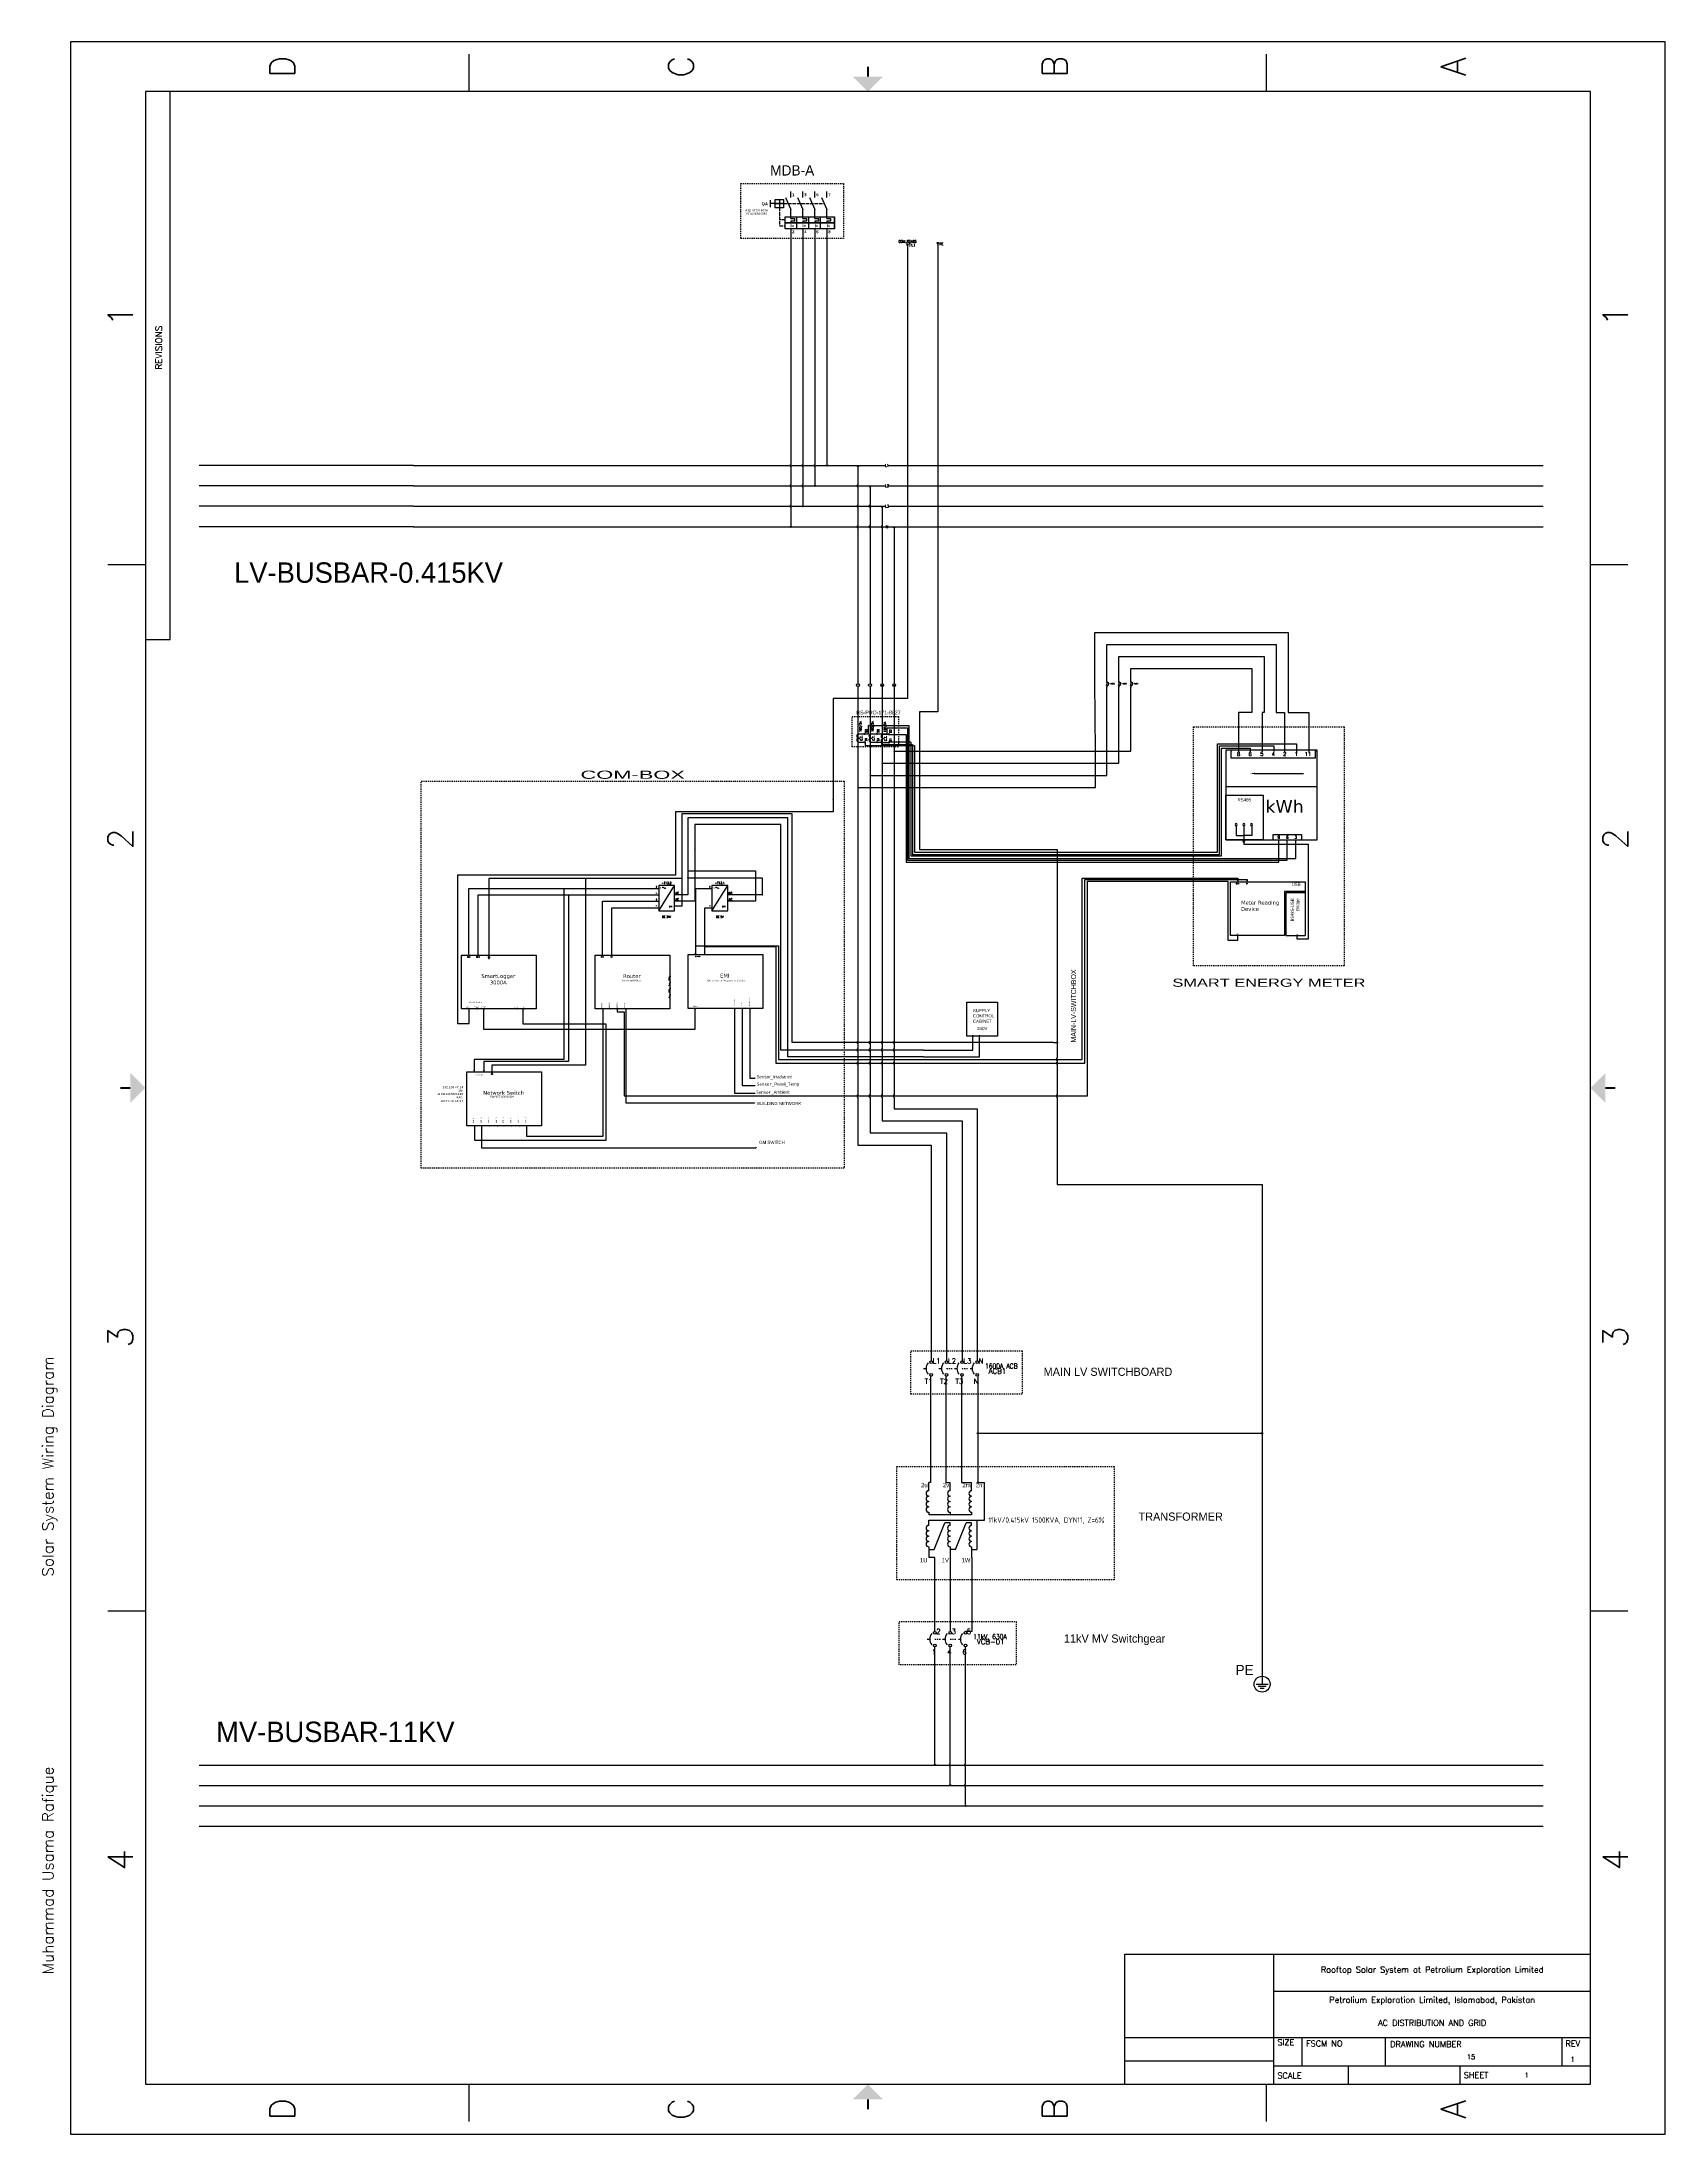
# Model space of a CAD drawing. Extents: x 1 to 170, y -32 to 186.
import ezdxf
from ezdxf import colors
from ezdxf.entities.mleader import LeaderData, LeaderLine
from ezdxf.enums import TextEntityAlignment as Align
from ezdxf.math import Vec2, Vec3

# ---------------------------------------------------------------- set-up
doc = ezdxf.new("R2010")
doc.units = 0
doc.header["$MEASUREMENT"] = 0
doc.linetypes.add('ACAD_ISO02W100', pattern=[15, 12, -3])
doc.linetypes.add('HIDDEN2', pattern=[0.1875, 0.125, -0.0625])
for name, color, linetype in [('DESC', 1, 'Continuous'), ('DISCONTINUA', 7, 'ACAD_ISO02W100'), ('GRN_12AWG', 3, 'Continuous'), ('LINK', 9, 'HIDDEN2'), ('LOCBOX', 92, 'HIDDEN2'), ('MISC', 2, 'Continuous'), ('PFV', 7, 'Continuous'), ('RED_10AWG', 1, 'Continuous'), ('RED_12AWG', 1, 'Continuous'), ('RED_18AWG', 1, 'Continuous'), ('RED_2.5mm^2', 1, 'Continuous'), ('RED_4AWG', 1, 'Continuous'), ('REGEN_LINE', 4, 'Continuous'), ('SYMS', 7, 'Continuous'), ('TAGS', 51, 'Continuous'), ('TB_LABELS', 1, 'Continuous'), ('TERMS', 4, 'Continuous'), ('Title Block', 7, 'Continuous'), ('Viewport', 7, 'Continuous'), ('VIO_1.5mm^2', 190, 'Continuous'), ('WHT_0.5mm^2', 7, 'Continuous'), ('WHT_14AWG', 7, 'Continuous'), ('WIREFIXED', 130, 'Continuous')]:
    doc.layers.add(name, color=color, linetype=linetype)
doc.styles.add('Roman', font='romans')
doc.styles.add('TRINIDAD', font='')
doc.styles.add('WD', font='romans.shx')
doc.styles.add('WD_IEC', font='isocp2.shx', dxfattribs={"width": 0.9, "height": 4})
doc.styles.get('TRINIDAD').set_extended_font_data('Arial')

# ---------------------------------------------------------------- blocks, each defined once
blk = doc.blocks.new('ANSI_border_C')
for p, q in [((20.5, 0.75), (20.5, 2.5)), ((14.25, 0.75), (20.5, 0.75))]:
    blk.add_line(p, q)
at = {"layer": 'Title Block'}
for p, q in [((0, 16), (0, 0)), ((21, 16), (0, 16)), ((21, 0), (21, 16)), ((5.25, 15.25), (5.25, 15.625)), ((15.75, 15.25), (15.75, 15.625)), ((0.5, 15.25), (0.5, 0.75)), ((20.5, 15.25), (0.5, 15.25)), ((15, 15.25), (15, 15)), ((20.5, 0.75), (20.5, 15.25)), ((15, 15), (20.5, 15)), ((0.125, 12), (0.5, 12)), ((20.5, 12), (20.875, 12)), ((0.125, 4), (0.5, 4)), ((20.5, 4), (20.875, 4)), ((0.5, 0.75), (20.5, 0.75)), ((5.25, 0.375), (5.25, 0.75)), ((15.75, 0.375), (15.75, 0.75)), ((0, 0), (21, 0))]:
    blk.add_line(p, q, dxfattribs=at)
at = {"layer": 'Title Block', "const_width": 0.02}
for points in [[(10.5, 15.5), (10.5, 15.4)], [(0.25, 8), (0.35, 8)], [(20.75, 8), (20.65, 8)], [(10.5, 0.5), (10.5, 0.6)]]:
    blk.add_lwpolyline(points, dxfattribs=at)
at = {"layer": 'Title Block'}
for points in [[(10.35, 15.4), (10.65, 15.4), (10.5, 15.25)], [(0.35, 7.85), (0.35, 8.15), (0.5, 8)], [(20.65, 7.85), (20.65, 8.15), (20.5, 8)], [(10.35, 0.6), (10.65, 0.6), (10.5, 0.75)]]:
    blk.add_solid(points, dxfattribs=at)
at = {"layer": 'Title Block', "style": 'Roman'}
for s, p in [('4', (2.75, 15.5)), ('3', (8, 15.5)), ('2', (13, 15.5)), ('1', (18.25, 15.5)), ('D', (0.25, 13.875)), ('D', (20.75, 13.875)), ('C', (0.25, 9.875)), ('C', (20.75, 9.875)), ('B', (0.25, 6.125)), ('B', (20.75, 6.125)), ('A', (0.25, 2.125)), ('A', (20.75, 2.125)), ('4', (2.75, 0.5)), ('3', (8, 0.5)), ('2', (13, 0.5)), ('1', (18.25, 0.5))]:
    blk.add_text(s, height=0.25, dxfattribs=at).set_placement(p, align=Align.MIDDLE_CENTER)
blk.add_text('REVISIONS', height=0.065, dxfattribs=at).set_placement((17.71, 15.083))
blk = doc.blocks.new('JIC_border_C')
at = {"xscale": 10.36509338838034, "yscale": 10.36509338838034, "zscale": 10.36509338838034, "rotation": 90}
blk.add_blockref('ANSI_border_C', (170.06, -31.63), dxfattribs=at)
blk = doc.blocks.new('JIC_tblock_desc_C')
for p, q in [((0, 0), (0, 1.75)), ((-6.25, 0), (0, 0))]:
    blk.add_line(p, q)
at = {"layer": 'Title Block'}
for p, q in [((-6.25, 0), (-6.25, 1.75)), ((-6.25, 1.75), (0, 1.75)), ((-4.25, 0), (-4.25, 1.75)), ((-4.25, 1.25), (0, 1.25)), ((-6.25, 0.63), (0, 0.63)), ((-3.87, 0.25), (-3.87, 0.63)), ((-2.75, 0.25), (-2.75, 0.63)), ((-0.38, 0.25), (-0.38, 0.63)), ((-6.25, 0.315), (-4.25, 0.315)), ((-4.25, 0.25), (0, 0.25)), ((-3.25, 0), (-3.25, 0.25)), ((-1.75, 0), (-1.75, 0.25))]:
    blk.add_line(p, q, dxfattribs=at)
at = {"color": 0, "style": 'Roman', "flags": 8}
for tag, p in [('FNAME', (-20.636, 6.819)), ('REVDATE', (-20.636, 4.106)), ('USER', (-20.636, 1.477))]:
    blk.add_attdef(tag, p, '', height=0.15, rotation=90, dxfattribs=at)
at = {"style": 'WD'}
for tag, p in [('PROJDESC', (-2.125, 1.5)), ('TITLE1', (-2.125, 1.095)), ('TITLE2', (-2.125, 0.785))]:
    blk.add_attdef(tag, text='', height=0.08, dxfattribs=at).set_placement(p, align=Align.CENTER)
for tag, p in [('SIZE', (-4.162, 0.32)), ('FSCM_NO', (-3.4, 0.337)), ('DWG_NO', (-1.659, 0.337)), ('REV', (-0.265, 0.303)), ('SCALE', (-3.634, 0.069)), ('SHEET', (-0.883, 0.092))]:
    blk.add_attdef(tag, p, '', height=0.065, dxfattribs=at)
at = {"style": 'WD', "flags": 1}
blk.add_attdef('WD_TB', (-5.57, 0.177), '', height=0.086, dxfattribs=at)
at = {"layer": 'TB_LABELS', "style": 'WD'}
for s, p in [('SIZE', (-4.204, 0.604)), ('FSCM NO', (-3.819, 0.588)), ('DRAWING NUMBER', (-2.689, 0.579)), ('REV', (-0.336, 0.588)), ('SCALE', (-4.204, 0.158)), ('SHEET', (-1.701, 0.164))]:
    blk.add_text(s, height=0.08, dxfattribs=at).set_placement(p, align=Align.TOP_LEFT)
blk = doc.blocks.new('HC01PJ_1-')
blk.add_line((0.03, 0), (0.09, 0))
for points in [[(0.06, -0.09, 0.0125, 0.0125, 0), (-0.06, 0, 0.0125, 0.0125, 0), (0.06, 0.09, 0, 0, 0)], [(0.12, 0.06, 0.0125, 0.0125, 0), (0.03, 0, 0.0125, 0.0125, 0), (0.12, -0.06, 0, 0, 0)]]:
    blk.add_lwpolyline(points, format="xyseb")
at = {"style": 'WD', "flags": 9}
blk.add_attdef('WDTYPE', text='', height=0.01, dxfattribs=at).set_placement((-0.22, 0.07), align=Align.RIGHT)
at = {"style": 'WD', "width": 0.85}
for tag, p in [('TAG1', (-0.01, 0.12)), ('INST', (-0.01, 0.47)), ('LOC', (-0.01, 0.3)), ('DESC1', (-0.01, -0.34)), ('DESC2', (-0.01, -0.52)), ('DESC3', (-0.01, -0.69))]:
    blk.add_attdef(tag, text='', height=0.125, dxfattribs=at).set_placement(p, align=Align.CENTER)
at = {"style": 'WD'}
for tag, p, flags in [('X4TERMDESC01', (-0.09, 0.03), 1), ('X1TERMDESC02', (0.12, 0.03), 1), ('FAMILY', (0.21, 0.13), 9)]:
    blk.add_attdef(tag, p, '', height=0.01, dxfattribs=dict(at, flags=flags))
at = {"color": 7, "style": 'WD', "flags": 1}
for tag, p in [('X4TERM01', (-0.06, 0)), ('X1TERM02', (0.09, 0))]:
    blk.add_attdef(tag, p, '', height=0.0125, dxfattribs=at)
at = {"style": 'WD'}
for tag, p in [('X2LINK', (0, 0.09)), ('X8LINK', (0, -0.09))]:
    blk.add_attdef(tag, p, '', height=0.01, dxfattribs=at)
at = {"linetype": 'Continuous', "style": 'WD', "flags": 9}
for tag, p in [('ASSYCODE', (0.22, 0.06)), ('CAT', (0.23, 0.11)), ('MFG', (0.23, 0.09))]:
    blk.add_attdef(tag, text='', height=0.01, dxfattribs=at).set_placement(p, align=Align.CENTER)
at = {"linetype": 'Continuous', "style": 'WD', "flags": 8}
blk.add_attdef('TERM01', text='', height=0.125, dxfattribs=at).set_placement((-0.1, -0.03), align=Align.TOP_RIGHT)
blk.add_attdef('TERM02', text='', height=0.125, dxfattribs=at).set_placement((0.15, -0.03), align=Align.TOP_LEFT)
blk = doc.blocks.new('HGND2')
for p, q in [((0.125, 0), (0, 0)), ((0.125, 0.09375), (0.125, -0.09375)), ((0.171875, 0.0625), (0.171875, -0.0625)), ((0.21875, 0.03125), (0.21875, -0.03125))]:
    blk.add_line(p, q)
at = {"style": 'WD', "flags": 1}
for tag in ['ASSYCODE', 'CAT', 'X4TERM01', 'MFG', 'FAMILY']:
    blk.add_attdef(tag, (0, 0), '', height=0.01, dxfattribs=at)
at = {"style": 'WD', "width": 0.8}
for tag, p in [('TAG1', (0.25, 0)), ('INST', (0.25, 0.3125)), ('LOC', (0.25, 0.15625)), ('DESC1', (0.25, -0.15625)), ('DESC2', (0.25, -0.3125))]:
    blk.add_attdef(tag, text='', height=0.125, dxfattribs=at).set_placement(p, align=Align.MIDDLE_LEFT)
blk = doc.blocks.new('smartlogger')
blk.add_lwpolyline([(5.6, 0), (58.9, 0), (58.9, -42.5), (0, -42.5), (0, 0), (5.2, 0)])
at = {"layer": 'SYMS'}
ref = blk.add_blockref('HC01PJ_1-', (5.6, 0), dxfattribs=dict(at, xscale=5.609300331090708, yscale=5.609300331090708, zscale=5.609300331090708))
ref.add_attrib('TAG1', '+', dxfattribs={"layer": 'TAGS', "height": 0.701, "style": 'WD', "width": 0.85}).set_placement((5.6, 0.7), align=Align.CENTER)
ref.add_attrib('DESC1', 'DC IN', dxfattribs={"layer": 'DESC', "height": 0.701, "style": 'WD', "width": 0.85}).set_placement((5.6, -1.9), align=Align.CENTER)
ref = blk.add_blockref('HC01PJ_1-', (13, 0), dxfattribs=dict(at, xscale=5.609300331090708, yscale=5.609300331090708, zscale=5.609300331090708))
ref.add_attrib('TAG1', '-', dxfattribs={"layer": 'TAGS', "height": 0.701, "style": 'WD', "width": 0.85}).set_placement((12.9, 0.7), align=Align.CENTER)
ref.add_attrib('DESC1', 'DC IN', dxfattribs={"layer": 'DESC', "height": 0.701, "style": 'WD', "width": 0.85}).set_placement((12.9, -1.9), align=Align.CENTER)
at = {"layer": 'SYMS', "xscale": 9.967605355146588, "yscale": 9.967605355146588, "zscale": 9.967605355146588, "rotation": 270}
blk.add_blockref('HGND2', (21.5, -0.8), dxfattribs=at)
at = {"layer": 'SYMS'}
ref = blk.add_blockref('HC01PJ_1-', (5.6, -42.5), dxfattribs=dict(at, xscale=5.609300331090708, yscale=5.609300331090708, zscale=5.609300331090708))
ref.add_attrib('TAG1', 'COM1', dxfattribs={"layer": 'TAGS', "color": 1, "height": 1, "style": 'WD_IEC'}).set_placement((5.6, -41.8), align=Align.CENTER)
ref = blk.add_blockref('HC01PJ_1-', (11.6, -42.5), dxfattribs=dict(at, xscale=5.609300331090708, yscale=5.609300331090708, zscale=5.609300331090708))
ref.add_attrib('TAG1', 'COM2', dxfattribs={"layer": 'TAGS', "color": 1, "height": 1, "style": 'WD_IEC'}).set_placement((11.6, -41.8), align=Align.CENTER)
ref = blk.add_blockref('HC01PJ_1-', (17.6, -42.5), dxfattribs=dict(at, xscale=5.609300331090708, yscale=5.609300331090708, zscale=5.609300331090708))
ref.add_attrib('TAG1', 'COM3', dxfattribs={"layer": 'TAGS', "color": 1, "height": 1, "style": 'WD_IEC'}).set_placement((17.6, -41.8), align=Align.CENTER)
ref = blk.add_blockref('HC01PJ_1-', (43.4, -42.5), dxfattribs=dict(at, xscale=5.609300331090708, yscale=5.609300331090708, zscale=5.609300331090708))
ref.add_attrib('TAG1', 'VLAN', dxfattribs={"layer": 'TAGS', "color": 1, "height": 1, "style": 'WD_IEC'}).set_placement((43.3, -41.8), align=Align.CENTER)
ref = blk.add_blockref('HC01PJ_1-', (48.8, -42.5), dxfattribs=dict(at, xscale=5.609300331090708, yscale=5.609300331090708, zscale=5.609300331090708))
ref.add_attrib('TAG1', 'LAN', dxfattribs={"layer": 'TAGS', "color": 1, "height": 1, "style": 'WD_IEC'}).set_placement((48.8, -41.8), align=Align.CENTER)
at = {"attachment_point": 1}
for s, insert, char_height in [('\\pxqc;{\\fVerdana|b0|i0|c0|p34;SmartLogger\\P3000A}', (8.3, -15.1), 3), ('{\\fVerdana|b0|i0|c0|p34;DATA RS485}', (6.2, -36.7), 1.2)]:
    blk.add_mtext_dynamic_manual_height_columns(s, width=41.167, gutter_width=12.5, heights=[0], dxfattribs=dict(at, insert=insert, char_height=char_height))
blk = doc.blocks.new('Router')
blk.add_lwpolyline([(5.6, 0), (58.9, 0), (58.9, -42.5), (0, -42.5), (0, 0), (5.2, 0)])
at = {"layer": 'SYMS'}
ref = blk.add_blockref('HC01PJ_1-', (5.6, 0), dxfattribs=dict(at, xscale=5.609300331090708, yscale=5.609300331090708, zscale=5.609300331090708))
ref.add_attrib('TAG1', '+', dxfattribs={"layer": 'TAGS', "height": 0.701, "style": 'WD', "width": 0.85}).set_placement((5.6, 0.7), align=Align.CENTER)
ref.add_attrib('DESC1', 'PWR', dxfattribs={"layer": 'DESC', "height": 0.701, "style": 'WD', "width": 0.85}).set_placement((5.6, -1.9), align=Align.CENTER)
ref = blk.add_blockref('HC01PJ_1-', (13, 0), dxfattribs=dict(at, xscale=5.609300331090708, yscale=5.609300331090708, zscale=5.609300331090708))
ref.add_attrib('TAG1', '-', dxfattribs={"layer": 'TAGS', "height": 0.701, "style": 'WD', "width": 0.85}).set_placement((12.9, 0.7), align=Align.CENTER)
ref.add_attrib('DESC1', '24V', dxfattribs={"layer": 'DESC', "height": 0.701, "style": 'WD', "width": 0.85}).set_placement((12.9, -1.9), align=Align.CENTER)
ref = blk.add_blockref('HC01PJ_1-', (59.2, -16.6), dxfattribs=dict(at, xscale=5.609300331090708, yscale=5.609300331090708, zscale=5.609300331090708))
ref.add_attrib('DESC1', 'Main', dxfattribs={"layer": 'DESC', "height": 1, "rotation": 90, "style": 'WD', "width": 0.85}).set_placement((59.2, -18.5), align=Align.BOTTOM_CENTER)
ref = blk.add_blockref('HC01PJ_1-', (59.2, -26.2), dxfattribs=dict(at, xscale=5.609300331090708, yscale=5.609300331090708, zscale=5.609300331090708))
ref.add_attrib('DESC1', 'Main', dxfattribs={"layer": 'DESC', "height": 1, "rotation": 90, "style": 'WD', "width": 0.85}).set_placement((59.2, -28.2), align=Align.BOTTOM_CENTER)
ref = blk.add_blockref('HC01PJ_1-', (59.2, -21.3), dxfattribs=dict(at, xscale=5.609300331090708, yscale=5.609300331090708, zscale=5.609300331090708))
ref.add_attrib('DESC1', 'Aux', dxfattribs={"layer": 'DESC', "height": 1, "rotation": 90, "style": 'WD', "width": 0.85}).set_placement((59.2, -23.2), align=Align.BOTTOM_CENTER)
ref = blk.add_blockref('HC01PJ_1-', (59.2, -31), dxfattribs=dict(at, xscale=5.609300331090708, yscale=5.609300331090708, zscale=5.609300331090708))
ref.add_attrib('DESC1', 'Aux', dxfattribs={"layer": 'DESC', "height": 1, "rotation": 90, "style": 'WD', "width": 0.85}).set_placement((59.2, -32.9), align=Align.BOTTOM_CENTER)
ref = blk.add_blockref('HC01PJ_1-', (5.6, -42.5), dxfattribs=dict(at, xscale=5.609300331090708, yscale=5.609300331090708, zscale=5.609300331090708))
ref.add_attrib('TAG1', 'LAN 1', (5.6, -41.8), dxfattribs={"layer": 'TAGS', "color": 1, "height": 1, "rotation": 90, "style": 'WD_IEC'})
ref = blk.add_blockref('HC01PJ_1-', (11.6, -42.5), dxfattribs=dict(at, xscale=5.609300331090708, yscale=5.609300331090708, zscale=5.609300331090708))
ref.add_attrib('TAG1', 'LAN 2', (11.6, -41.8), dxfattribs={"layer": 'TAGS', "color": 1, "height": 1, "rotation": 90, "style": 'WD_IEC'})
ref = blk.add_blockref('HC01PJ_1-', (17.6, -42.5), dxfattribs=dict(at, xscale=5.609300331090708, yscale=5.609300331090708, zscale=5.609300331090708))
ref.add_attrib('TAG1', 'LAN 3', (17.6, -41.8), dxfattribs={"layer": 'TAGS', "color": 1, "height": 1, "rotation": 90, "style": 'WD_IEC'})
ref = blk.add_blockref('HC01PJ_1-', (23.7, -42.5), dxfattribs=dict(at, xscale=5.609300331090708, yscale=5.609300331090708, zscale=5.609300331090708))
ref.add_attrib('TAG1', 'VLAN', (23.6, -41.8), dxfattribs={"layer": 'TAGS', "color": 1, "height": 1, "rotation": 90, "style": 'WD_IEC'})
at = {"attachment_point": 1}
for s, insert, char_height in [('\\pxqc;{\\fVerdana|b0|i0|c0|p34;Router}', (8.3, -15.1), 3), ('{\\fVerdana|b0|i0|c0|p34;Teltonika RUT955}', (21.3, -19.4), 1.2)]:
    blk.add_mtext_dynamic_manual_height_columns(s, width=41.167, gutter_width=12.5, heights=[0], dxfattribs=dict(at, insert=insert, char_height=char_height))
blk = doc.blocks.new('HPW1_3PH')
for p, q in [((0, -1.35), (0.97, 0.19)), ((0.63, -1.06), (0.82, -1.06)), ((0.63, -1.11), (0.7, -1.11)), ((0.82, -1.11), (0.75, -1.11))]:
    blk.add_line(p, q)
blk.add_lwpolyline([(0.97, 0.19), (0, 0.19), (0, -1.35), (0.97, -1.35)], close=True)
for centre, start, end in [((0.27, 0), 36.8699, 143.1301), ((0.38, 0.08), 216.8699, 323.1301)]:
    blk.add_arc(centre, 0.0677, start, end)
at = {"style": 'WD_IEC'}
blk.add_text('3', height=0.13, dxfattribs=at).set_placement((0.16, 0.04), align=Align.MIDDLE_RIGHT)
at = {"style": 'WD', "flags": 8}
for tag, p in [('TERM01', (-0.06, 0.06)), ('TERM02', (-0.06, -0.32)), ('TERM03', (-0.06, -0.71)), ('TERM04', (-0.06, -1.1))]:
    blk.add_attdef(tag, text='', height=0.125, dxfattribs=at).set_placement(p, align=Align.RIGHT)
at = {"style": 'WD'}
for tag, p, height, flags in [('X4TERM01', (0, 0), 0.0193, 1), ('X4TERM02', (0, -0.39), 0.0193, 1), ('X4TERM03', (0, -0.77), 0.0193, 1), ('X4TERM04', (0, -1.16), 0.0193, 1), ('X1TERM05', (0.97, -0.39), 0.0193, 1), ('X1TERM06', (0.97, -0.77), 0.0193, 1), ('TERM05', (1.03, -0.33), 0.125, 8), ('TERM06', (1.03, -0.71), 0.125, 8)]:
    blk.add_attdef(tag, p, '', height=height, dxfattribs=dict(at, flags=flags))
blk.add_attdef('TAG1', text='', height=0.125, dxfattribs=at).set_placement((0.48, 0.28), align=Align.CENTER)
at = {"style": 'WD', "width": 0.7}
for tag, p in [('INST', (0.48, 0.66)), ('LOC', (0.48, 0.47)), ('RATING1', (0.48, -1.59)), ('DESC1', (0.48, -1.78)), ('DESC2', (0.48, -1.97)), ('DESC3', (0.48, -2.16))]:
    blk.add_attdef(tag, text='', height=0.125, dxfattribs=at).set_placement(p, align=Align.CENTER)
at = {"style": 'WD', "flags": 9}
for tag, p in [('ASSYCODE', (0.48, 0.07)), ('FAMILY', (0.48, 0.1)), ('MFG', (0.48, 0.16)), ('CAT', (0.48, 0.13))]:
    blk.add_attdef(tag, text='', height=0.0155, dxfattribs=at).set_placement(p, align=Align.CENTER)
blk = doc.blocks.new('EMI Device')
blk.add_lwpolyline([(5.6, 0), (58.9, 0), (58.9, -42.5), (0, -42.5), (0, 0), (5.2, 0)])
at = {"layer": 'SYMS'}
ref = blk.add_blockref('HC01PJ_1-', (5.6, 0), dxfattribs=dict(at, xscale=5.609300331090708, yscale=5.609300331090708, zscale=5.609300331090708))
ref.add_attrib('TAG1', '+', dxfattribs={"layer": 'TAGS', "height": 0.701, "style": 'WD', "width": 0.85}).set_placement((5.6, 0.7), align=Align.CENTER)
ref.add_attrib('DESC1', 'DC IN 5V', (5.6, -1.9), dxfattribs={"layer": 'DESC', "height": 0.701, "style": 'WD', "width": 0.85})
ref = blk.add_blockref('HC01PJ_1-', (13, 0), dxfattribs=dict(at, xscale=5.609300331090708, yscale=5.609300331090708, zscale=5.609300331090708))
ref.add_attrib('TAG1', '-', dxfattribs={"layer": 'TAGS', "height": 0.701, "style": 'WD', "width": 0.85}).set_placement((12.9, 0.7), align=Align.CENTER)
ref = blk.add_blockref('HC01PJ_1-', (5.6, -42.5), dxfattribs=dict(at, xscale=5.609300331090708, yscale=5.609300331090708, zscale=5.609300331090708))
ref.add_attrib('TAG1', 'Data', dxfattribs={"layer": 'TAGS', "color": 1, "height": 1.2, "style": 'WD_IEC'}).set_placement((5.6, -41.8), align=Align.BOTTOM_CENTER)
ref = blk.add_blockref('HC01PJ_1-', (36.8, -42.5), dxfattribs=dict(at, xscale=5.609300331090708, yscale=5.609300331090708, zscale=5.609300331090708))
ref.add_attrib('TAG1', '  Ambient', (36.8, -41.8), dxfattribs={"layer": 'TAGS', "color": 1, "height": 1, "rotation": 90, "style": 'WD_IEC'})
ref = blk.add_blockref('HC01PJ_1-', (42.8, -42.5), dxfattribs=dict(at, xscale=5.609300331090708, yscale=5.609300331090708, zscale=5.609300331090708))
ref.add_attrib('TAG1', '  T-Panel', (42.8, -41.8), dxfattribs={"layer": 'TAGS', "color": 1, "height": 1, "rotation": 90, "style": 'WD_IEC'})
ref = blk.add_blockref('HC01PJ_1-', (48.9, -42.5), dxfattribs=dict(at, xscale=5.609300331090708, yscale=5.609300331090708, zscale=5.609300331090708))
ref.add_attrib('TAG1', '  Irradiance', (48.8, -41.8), dxfattribs={"layer": 'TAGS', "color": 1, "height": 1, "rotation": 90, "style": 'WD_IEC'})
at = {"attachment_point": 1}
for s, insert, char_height in [('\\pxqc;{\\fVerdana|b0|i0|c0|p34;EMI}', (8.3, -15.1), 3), ('{\\fVerdana|b0|i0|c0|p34;Environmental Measurement Device}', (15.2, -19.9), 1.2)]:
    blk.add_mtext_dynamic_manual_height_columns(s, width=41.167, gutter_width=12.5, heights=[0], dxfattribs=dict(at, insert=insert, char_height=char_height))
blk = doc.blocks.new('NETWORK SWITCH')
blk.add_lwpolyline([(344.3, 91.2), (397.7, 91.2), (397.7, 48.7), (338.8, 48.7), (338.8, 91.2), (344, 91.2)])
at = {"layer": 'SYMS'}
ref = blk.add_blockref('HC01PJ_1-', (344.4, 91.2), dxfattribs=dict(at, xscale=5.609300331090708, yscale=5.609300331090708, zscale=5.609300331090708))
ref.add_attrib('TAG1', '+', dxfattribs={"layer": 'TAGS', "height": 0.701, "style": 'WD', "width": 0.85}).set_placement((344.3, 91.9), align=Align.CENTER)
ref = blk.add_blockref('HC01PJ_1-', (351.7, 91.2), dxfattribs=dict(at, xscale=5.609300331090708, yscale=5.609300331090708, zscale=5.609300331090708))
ref.add_attrib('TAG1', '-', dxfattribs={"layer": 'TAGS', "height": 0.701, "style": 'WD', "width": 0.85}).set_placement((351.7, 91.9), align=Align.CENTER)
ref = blk.add_blockref('HGND2', (358.5, 90.9), dxfattribs=dict(at, xscale=5.109575369134383, yscale=5.109575369134383, zscale=5.109575369134383, rotation=270))
ref.add_attrib('TAG1', 'GND', dxfattribs={"layer": 'TAGS', "color": 1, "height": 0.639, "style": 'WD', "width": 0.8}).set_placement((358.5, 89.3), align=Align.MIDDLE)
ref = blk.add_blockref('HC01PJ_1-', (344.4, 48.7), dxfattribs=dict(at, xscale=5.609300331090708, yscale=5.609300331090708, zscale=5.609300331090708))
ref.add_attrib('TAG1', '  LAN 1', (344.3, 49.4), dxfattribs={"layer": 'TAGS', "color": 1, "height": 1, "rotation": 90, "style": 'WD_IEC'})
ref = blk.add_blockref('HC01PJ_1-', (350.4, 48.7), dxfattribs=dict(at, xscale=5.609300331090708, yscale=5.609300331090708, zscale=5.609300331090708))
ref.add_attrib('TAG1', '  LAN 2', (350.3, 49.4), dxfattribs={"layer": 'TAGS', "color": 1, "height": 1, "rotation": 90, "style": 'WD_IEC'})
ref = blk.add_blockref('HC01PJ_1-', (356.4, 48.7), dxfattribs=dict(at, xscale=5.609300331090708, yscale=5.609300331090708, zscale=5.609300331090708))
ref.add_attrib('TAG1', '  LAN 3', (356.3, 49.4), dxfattribs={"layer": 'TAGS', "color": 1, "height": 1, "rotation": 90, "style": 'WD_IEC'})
ref = blk.add_blockref('HC01PJ_1-', (362.5, 48.7), dxfattribs=dict(at, xscale=5.609300331090708, yscale=5.609300331090708, zscale=5.609300331090708))
ref.add_attrib('TAG1', '  LAN 4', (362.4, 49.4), dxfattribs={"layer": 'TAGS', "color": 1, "height": 1, "rotation": 90, "style": 'WD_IEC'})
ref = blk.add_blockref('HC01PJ_1-', (367.7, 48.7), dxfattribs=dict(at, xscale=5.609300331090708, yscale=5.609300331090708, zscale=5.609300331090708))
ref.add_attrib('TAG1', '  LAN 5', (367.7, 49.4), dxfattribs={"layer": 'TAGS', "color": 1, "height": 1, "rotation": 90, "style": 'WD_IEC'})
ref = blk.add_blockref('HC01PJ_1-', (373.7, 48.7), dxfattribs=dict(at, xscale=5.609300331090708, yscale=5.609300331090708, zscale=5.609300331090708))
ref.add_attrib('TAG1', '  LAN 6', (373.7, 49.4), dxfattribs={"layer": 'TAGS', "color": 1, "height": 1, "rotation": 90, "style": 'WD_IEC'})
ref = blk.add_blockref('HC01PJ_1-', (379.7, 48.7), dxfattribs=dict(at, xscale=5.609300331090708, yscale=5.609300331090708, zscale=5.609300331090708))
ref.add_attrib('TAG1', '  LAN 7', (379.7, 49.4), dxfattribs={"layer": 'TAGS', "color": 1, "height": 1, "rotation": 90, "style": 'WD_IEC'})
ref = blk.add_blockref('HC01PJ_1-', (385.8, 48.7), dxfattribs=dict(at, xscale=5.609300331090708, yscale=5.609300331090708, zscale=5.609300331090708))
ref.add_attrib('TAG1', '  LAN 8', (385.7, 49.4), dxfattribs={"layer": 'TAGS', "color": 1, "height": 1, "rotation": 90, "style": 'WD_IEC'})
at = {"attachment_point": 1}
for s, width, gutter_width, insert, char_height in [('{\\fVerdana|b0|i0|c0|p34;\\C240;\\c2367469;DC IN 24V}', 41.167, 12.5, (344.7, 89.3), 1), ('\\pxqr;{\\fVerdana|b0|i0|c0|p34;\\C242;\\c2564301;192.168.47.14\\PSN:\\PAH001223801129\\PMAC:^JA8:F7:ED:LA:14}', 13.128, 0.325, (322.7, 79.9), 1.626), ('\\pxqc;{\\fVerdana|b0|i0|c0|p34;Network Switch}', 41.167, 12.5, (347.1, 76.1), 3), ('{\\fVerdana|b0|i0|c0|p34;PLANET IGS-801M}', 41.167, 12.5, (357.1, 72.4), 1.5)]:
    blk.add_mtext_dynamic_manual_height_columns(s, width=width, gutter_width=gutter_width, heights=[0], dxfattribs=dict(at, insert=insert, char_height=char_height))
blk = doc.blocks.new('VCN1_18P_57F6')
at = {"layer": 'SYMS'}
for p, q in [((-0.5, 0), (-0.5, -0.38)), ((5, 0), (-0.5, 0)), ((5, -0.38), (5, 0)), ((-0.38, -0.5), (4.88, -0.5))]:
    blk.add_line(p, q, dxfattribs=at)
for centre, start, end in [((-0.38, -0.38), 180, 270), ((4.88, -0.38), 270, 0)]:
    blk.add_arc(centre, 0.125, start, end, dxfattribs=at)
at = {"layer": 'SYMS', "style": 'WD', "width": 0.7}
for tag, p in [('INST', (-0.75, 0.19)), ('LOC', (-0.75, -0.12)), ('DESC1', (-0.75, -1.12)), ('DESC2', (-0.75, -1.44)), ('XREF', (-0.75, -0.78))]:
    blk.add_attdef(tag, text='', height=0.25, dxfattribs=at).set_placement(p, align=Align.RIGHT)
at = {"layer": 'SYMS', "style": 'WD'}
blk.add_attdef('TAG1', text='', height=0.25, dxfattribs=at).set_placement((-0.75, -0.45), align=Align.RIGHT)
at = {"layer": 'SYMS', "linetype": 'Continuous', "style": 'WD', "flags": 8}
for tag, p in [('TERM01P', (0, -0.25)), ('TERM02P', (0.75, -0.25)), ('TERM03P', (1.5, -0.25)), ('TERM04P', (2.25, -0.25)), ('TERM05P', (3, -0.25)), ('TERM06P', (3.75, -0.25)), ('TERM07P', (4.5, -0.25))]:
    blk.add_attdef(tag, text='', height=0.25, dxfattribs=at).set_placement(p, align=Align.MIDDLE_CENTER)
for tag, p in [('TERMDESC01P', (-0.1, -0.7)), ('TERMDESC02P', (0.65, -0.7)), ('TERMDESC03P', (1.4, -0.7)), ('TERMDESC04P', (2.15, -0.7)), ('TERMDESC05P', (2.9, -0.7)), ('TERMDESC06P', (3.65, -0.7)), ('TERMDESC07P', (4.4, -0.7))]:
    blk.add_attdef(tag, text='', height=0.2, rotation=90, dxfattribs=at).set_placement(p, align=Align.RIGHT)
at = {"layer": 'SYMS', "linetype": 'Continuous', "style": 'WD', "flags": 9}
for tag, p in [('ASSYCODE', (-0.14, -0.3)), ('MFG', (-0.1, -0.23)), ('CAT', (-0.1, -0.2))]:
    blk.add_attdef(tag, text='', height=0.02, dxfattribs=at).set_placement(p, align=Align.CENTER)
at = {"layer": 'SYMS', "style": 'WD'}
for tag, p, flags in [('ACE_FLAG', (-0.18, -0.05), 9), ('FAMILY', (-0.15, -0.11), 9), ('X8TERM01P', (0, -0.5), 1), ('WDBLKNAM', (0.35, -0.2), 9), ('X8TERM02P', (0.75, -0.5), 1), ('X8TERM03P', (1.5, -0.5), 1), ('X8TERM04P', (2.25, -0.5), 1), ('X8TERM05P', (3, -0.5), 1), ('X8TERM06P', (3.75, -0.5), 1), ('X8TERM07P', (4.5, -0.5), 1), ('X1LINK', (5.25, -0.25), 1)]:
    blk.add_attdef(tag, p, '', height=0.02, dxfattribs=dict(at, flags=flags))
at = {"layer": 'SYMS', "color": 7, "style": 'WD'}
for tag, p in [('X8_TINY_DOT_DONT_REMOVE_01P', (0, -0.5)), ('X8_TINY_DOT_DONT_REMOVE_02P', (0.75, -0.5)), ('X8_TINY_DOT_DONT_REMOVE_03P', (1.5, -0.5)), ('X8_TINY_DOT_DONT_REMOVE_04P', (2.25, -0.5)), ('X8_TINY_DOT_DONT_REMOVE_05P', (3, -0.5)), ('X8_TINY_DOT_DONT_REMOVE_06P', (3.75, -0.5)), ('X8_TINY_DOT_DONT_REMOVE_07P', (4.5, -0.5))]:
    blk.add_attdef(tag, p, '', height=0.0002, dxfattribs=at)
at = {"layer": 'SYMS', "linetype": 'Continuous', "style": 'WD', "flags": 8}
for tag, p in [('X8WIRE01P', (0.1, -0.7)), ('X8WIRE02P', (0.85, -0.7)), ('X8WIRE03P', (1.6, -0.7)), ('X8WIRE04P', (2.35, -0.7)), ('X8WIRE05P', (3.1, -0.7)), ('X8WIRE06P', (3.85, -0.7)), ('X8WIRE07P', (4.6, -0.7))]:
    blk.add_attdef(tag, text='', height=0.2, rotation=90, dxfattribs=at).set_placement(p, align=Align.TOP_RIGHT)
blk = doc.blocks.new('VCN1_18P_58CF')
at = {"layer": 'SYMS'}
for p, q in [((-0.5, 0), (-0.5, -0.38)), ((2, 0), (-0.5, 0)), ((2, -0.38), (2, 0)), ((-0.38, -0.5), (1.88, -0.5))]:
    blk.add_line(p, q, dxfattribs=at)
for centre, start, end in [((-0.38, -0.38), 180, 270), ((1.88, -0.38), 270, 0)]:
    blk.add_arc(centre, 0.125, start, end, dxfattribs=at)
at = {"layer": 'SYMS', "style": 'WD', "width": 0.7}
for tag, p in [('INST', (-0.75, 0.19)), ('LOC', (-0.75, -0.12)), ('DESC1', (-0.75, -1.12)), ('DESC2', (-0.75, -1.44)), ('XREF', (-0.75, -0.78))]:
    blk.add_attdef(tag, text='', height=0.25, dxfattribs=at).set_placement(p, align=Align.RIGHT)
at = {"layer": 'SYMS', "style": 'WD'}
blk.add_attdef('TAG1', text='', height=0.25, dxfattribs=at).set_placement((-0.75, -0.45), align=Align.RIGHT)
at = {"layer": 'SYMS', "linetype": 'Continuous', "style": 'WD', "flags": 8}
for tag, p in [('TERM01P', (0, -0.25)), ('TERM02P', (0.75, -0.25)), ('TERM03P', (1.5, -0.25))]:
    blk.add_attdef(tag, text='', height=0.25, dxfattribs=at).set_placement(p, align=Align.MIDDLE_CENTER)
for tag, p in [('TERMDESC01P', (-0.1, -0.7)), ('TERMDESC02P', (0.65, -0.7)), ('TERMDESC03P', (1.4, -0.7))]:
    blk.add_attdef(tag, text='', height=0.2, rotation=90, dxfattribs=at).set_placement(p, align=Align.RIGHT)
at = {"layer": 'SYMS', "linetype": 'Continuous', "style": 'WD', "flags": 9}
for tag, p in [('ASSYCODE', (-0.14, -0.3)), ('MFG', (-0.1, -0.23)), ('CAT', (-0.1, -0.2))]:
    blk.add_attdef(tag, text='', height=0.02, dxfattribs=at).set_placement(p, align=Align.CENTER)
at = {"layer": 'SYMS', "style": 'WD'}
for tag, p, flags in [('ACE_FLAG', (-0.18, -0.05), 9), ('FAMILY', (-0.15, -0.11), 9), ('X8TERM01P', (0, -0.5), 1), ('WDBLKNAM', (0.35, -0.2), 9), ('X8TERM02P', (0.75, -0.5), 1), ('X8TERM03P', (1.5, -0.5), 1), ('X1LINK', (2.25, -0.25), 1)]:
    blk.add_attdef(tag, p, '', height=0.02, dxfattribs=dict(at, flags=flags))
at = {"layer": 'SYMS', "color": 7, "style": 'WD'}
for tag, p in [('X8_TINY_DOT_DONT_REMOVE_01P', (0, -0.5)), ('X8_TINY_DOT_DONT_REMOVE_02P', (0.75, -0.5)), ('X8_TINY_DOT_DONT_REMOVE_03P', (1.5, -0.5))]:
    blk.add_attdef(tag, p, '', height=0.0002, dxfattribs=at)
at = {"layer": 'SYMS', "linetype": 'Continuous', "style": 'WD', "flags": 8}
for tag, p in [('X8WIRE01P', (0.1, -0.7)), ('X8WIRE02P', (0.85, -0.7)), ('X8WIRE03P', (1.6, -0.7))]:
    blk.add_attdef(tag, text='', height=0.2, rotation=90, dxfattribs=at).set_placement(p, align=Align.TOP_RIGHT)
blk = doc.blocks.new('HT0_02')
blk.add_circle((0, 0), 0.0699)
at = {"style": 'WD', "flags": 1}
for tag, p in [('X4TERM01', (-0.07, 0)), ('X2TERM01', (0, 0.07)), ('X1TERM01', (0.07, 0)), ('X8TERM01', (0, -0.07))]:
    blk.add_attdef(tag, p, '', height=0.01, dxfattribs=at)
blk = doc.blocks.new('WDDOT')
for radius in [0.03, 0.0187, 0.00929]:
    blk.add_circle((0, 0), radius)
blk = doc.blocks.new('VDS11FR')
for p, q in [((-0.24, 0.16), (-0.09, 0.22)), ((-0.24, 0.16), (-0.12, -0.19)), ((-0.23, 0.13), (-0.08, 0.19)), ((-0.17, 0.19), (-0.21, 0.31)), ((0.03, -0.14), (-0.09, 0.22)), ((-0.13, -0.16), (0.02, -0.11)), ((-0.12, -0.19), (0.03, -0.14)), ((-0.04, -0.16), (-0.01, -0.26))]:
    blk.add_line(p, q)
for centre in [(0, 0.3), (0, -0.3)]:
    blk.add_circle(centre, 0.04)
at = {"style": 'WD'}
blk.add_attdef('TAG1', text='', height=0.125, dxfattribs=at).set_placement((-0.44, 0.03), align=Align.RIGHT)
at = {"style": 'WD', "width": 0.7}
for tag, p in [('INST', (-0.44, 0.42)), ('LOC', (-0.44, 0.23))]:
    blk.add_attdef(tag, text='', height=0.125, dxfattribs=at).set_placement(p, align=Align.RIGHT)
at = {"style": 'WD'}
for tag, p, height, flags in [('X4LINK', (-0.35, 0), 0.01, 1), ('FAMILY', (-0.31, 0.03), 0.01, 9), ('X2TERM02', (0, 0.34), 0.0125, 1), ('X1LINK', (0.13, 0), 0.01, 1), ('CONTACT', (-0.31, -0.05), 0.01, 9), ('X8TERM01', (0, -0.34), 0.0125, 1)]:
    blk.add_attdef(tag, p, '', height=height, dxfattribs=dict(at, flags=flags))
at = {"style": 'WD', "flags": 9}
for tag, p in [('MFG', (-0.28, 0)), ('CAT', (-0.28, 0.02)), ('ASSYCODE', (-0.29, -0.02))]:
    blk.add_attdef(tag, text='', height=0.01, dxfattribs=at).set_placement(p, align=Align.CENTER)
at = {"style": 'WD', "width": 0.7}
blk.add_attdef('RATING1', text='', height=0.125, rotation=289.6202, dxfattribs=at).set_placement((-0.1, 0.02), align=Align.MIDDLE_CENTER)
at = {"style": 'WD', "flags": 8}
for tag, p in [('TERM02', (0.09, 0.43)), ('TERM01', (0.09, -0.3))]:
    blk.add_attdef(tag, text='', height=0.125, dxfattribs=at).set_placement(p, align=Align.TOP_LEFT)
at = {"style": 'WD'}
blk.add_attdef('XREF', (0.12, -0.06), '', height=0.125, dxfattribs=at)
blk = doc.blocks.new('HXF1CT')
for p, q in [((-0.25, 0.34), (-0.25, 0.03)), ((0, 0.34), (0, 0.28)), ((0.25, 0.34), (0.25, 0.03))]:
    blk.add_line(p, q)
for centre in [(-0.25, 0), (0.25, 0)]:
    blk.add_circle(centre, 0.0322)
for centre in [(-0.12, 0.34), (0.12, 0.34)]:
    blk.add_arc(centre, 0.125, 0, 180)
at = {"style": 'WD', "width": 0.7}
for tag, p in [('DESC1', (-0.39, 0.25)), ('DESC2', (-0.39, 0.1)), ('INST', (-0.39, 0.58)), ('LOC', (-0.39, 0.41))]:
    blk.add_attdef(tag, text='', height=0.125, dxfattribs=at).set_placement(p, align=Align.RIGHT)
at = {"style": 'WD'}
for tag, p, height, flags in [('X4TERM01', (-0.28, 0), 0.0125, 1), ('X1TERM02', (0.28, 0), 0.0125, 1), ('FAMILY', (0.3, 0.19), 0.01, 9), ('X8TERM01', (-0.25, -0.03), 0.0125, 1), ('X8TERM02', (0.25, -0.03), 0.0125, 1)]:
    blk.add_attdef(tag, p, '', height=height, dxfattribs=dict(at, flags=flags))
blk.add_attdef('TYPE', text='', height=0.125, dxfattribs=at).set_placement((0, 0.12), align=Align.CENTER)
at = {"linetype": 'Continuous', "style": 'WD', "flags": 9}
for tag, p in [('ASSYCODE', (0.33, 0.12)), ('CAT', (0.33, 0.16)), ('MFG', (0.33, 0.14))]:
    blk.add_attdef(tag, text='', height=0.01, dxfattribs=at).set_placement(p, align=Align.CENTER)
at = {"style": 'WD'}
blk.add_attdef('TAG1', (0.37, 0.19), '', height=0.125, dxfattribs=at)
at = {"style": 'WD', "width": 0.7}
blk.add_attdef('RATING1', (0.37, 0.03), '', height=0.125, dxfattribs=at)
at = {"linetype": 'Continuous', "style": 'WD', "flags": 8}
for tag, p in [('TERM01', (-0.19, -0.03)), ('TERM02', (0.33, -0.03))]:
    blk.add_attdef(tag, text='', height=0.125, dxfattribs=at).set_placement(p, align=Align.TOP_LEFT)
blk = doc.blocks.new('METER READING DEVICE')
for p, q in [((866.8, 175.6), (866.8, 218.1)), ((866.8, 218.1), (872.1, 218.1)), ((872.4, 218.1), (925.7, 218.1)), ((925.7, 218.1), (925.7, 175.6)), ((925.7, 210.3), (909.5, 210.3)), ((909.5, 210.3), (909.5, 175.6)), ((925.7, 209.3), (910.5, 209.3)), ((910.5, 209.3), (910.5, 175.6)), ((917.6, 210.3), (917.6, 209.3)), ((909.5, 175.6), (866.8, 175.6)), ((910.5, 175.6), (925.7, 175.6))]:
    blk.add_line(p, q)
at = {"layer": 'SYMS'}
ref = blk.add_blockref('HC01PJ_1-', (872.5, 218.2), dxfattribs=dict(at, xscale=5.609300331090708, yscale=5.609300331090708, zscale=5.609300331090708))
ref.add_attrib('TAG1', '+', dxfattribs={"layer": 'TAGS', "height": 0.701, "style": 'WD', "width": 0.85}).set_placement((872.4, 218.9), align=Align.CENTER)
ref.add_attrib('DESC1', 'DC IN', dxfattribs={"layer": 'DESC', "height": 0.701, "style": 'WD', "width": 0.85}).set_placement((872.4, 216.3), align=Align.CENTER)
ref = blk.add_blockref('HC01PJ_1-', (879.8, 218.2), dxfattribs=dict(at, xscale=5.609300331090708, yscale=5.609300331090708, zscale=5.609300331090708))
ref.add_attrib('TAG1', '-', dxfattribs={"layer": 'TAGS', "height": 0.701, "style": 'WD', "width": 0.85}).set_placement((879.8, 218.9), align=Align.CENTER)
ref.add_attrib('DESC1', '5V', dxfattribs={"layer": 'DESC', "height": 0.701, "style": 'WD', "width": 0.85}).set_placement((879.8, 216.3), align=Align.CENTER)
ref = blk.add_blockref('HC01PJ_1-', (872.5, 175.7), dxfattribs=dict(at, xscale=5.609300331090708, yscale=5.609300331090708, zscale=5.609300331090708))
ref.add_attrib('TAG1', 'LAN', dxfattribs={"layer": 'TAGS', "color": 1, "height": 1, "style": 'WD_IEC'}).set_placement((872.4, 176.4), align=Align.CENTER)
at = {"layer": 'SYMS', "xscale": 5.609300331090708, "yscale": 5.609300331090708, "zscale": 5.609300331090708}
blk.add_blockref('HC01PJ_1-', (919.4, 176.2), dxfattribs=at)
for s, width, insert, char_height, attachment_point in [('USB', 16.522, (922.2, 217.3), 2.5, 3), ('{\\fVerdana|b0|i0|c0|p34;Meter Reading \\PDevice}', 45.541, (875.2, 203.1), 3, 1)]:
    blk.add_mtext_dynamic_manual_height_columns(s, width=width, gutter_width=12.5, heights=[0], dxfattribs=dict(insert=insert, char_height=char_height, attachment_point=attachment_point))
at = {"insert": (914.4, 205), "char_height": 2.5, "attachment_point": 3, "rotation": 90}
blk.add_mtext_dynamic_manual_height_columns('{\\fSimHei|b0|i0|c134|p49;RS485}-USB\\PBridge', width=16.522, gutter_width=12.5, heights=[0], dxfattribs=at)
blk = doc.blocks.new('VT0_02')
blk.add_circle((0, 0), 0.0699)
at = {"style": 'WD', "flags": 1}
for tag, p in [('X4TERM01', (-0.07, 0)), ('X2TERM01', (0, 0.07)), ('X1TERM01', (0.07, 0)), ('X8TERM01', (0, -0.07))]:
    blk.add_attdef(tag, p, '', height=0.01, dxfattribs=at)
blk = doc.blocks.new('WD_WNH1')
at = {"style": 'WD', "width": 0.9}
blk.add_attdef('WIRENO', text='', height=0.125, dxfattribs=at).set_placement((0, 0), align=Align.MIDDLE_CENTER)
at = {"style": 'WD', "flags": 1}
for tag, p in [('X4TERM01', (-0.06, 0)), ('X1TERM01', (0.06, 0))]:
    blk.add_attdef(tag, p, '', height=0.01, dxfattribs=at)
at = {"color": 250, "style": 'WD'}
for tag, p in [('X4_TINY_DOT_DONT_REMOVE', (-0.06, 0)), ('X1_TINY_DOT_DONT_REMOVE', (0.06, 0))]:
    blk.add_attdef(tag, p, '', height=0.0001, dxfattribs=at)
at = {"style": 'WD', "flags": 1}
for tag, p in [('W02USER', (0, 0.07)), ('W01USER', (0, 0.08)), ('W03USER', (0, 0.06)), ('W04USER', (0, 0.05)), ('W05USER', (0, 0.05)), ('W07USER', (0, 0.03)), ('W06USER', (0, 0.04)), ('W08USER', (0, 0.02)), ('W09USER', (0, 0.02)), ('W10USER', (0, 0.01))]:
    blk.add_attdef(tag, text='', height=0.005, dxfattribs=at).set_placement(p, align=Align.CENTER)
blk = doc.blocks.new('HXF1T26')
for p, q in [((-12.5, 0), (-17.5, 0)), ((-12.5, 0), (-13.75, 0)), ((-13.75, 0), (-13.75, -2.5)), ((-13.75, -2.5), (-1.25, -7.5)), ((-2.5, 0), (0, 0)), ((-1.25, -10), (-1.25, -7.5)), ((0, 0), (0, -22.5)), ((3.67, 0), (2.42, 0)), ((2.42, -20), (2.42, 0)), ((13.67, 0), (14.92, 0)), ((13.67, 0), (17.5, 0)), ((-12.5, -10), (-17.5, -10)), ((-13.75, -12.5), (-13.75, -10)), ((-13.75, -12.5), (-1.25, -17.5)), ((-2.5, -10), (-1.25, -10)), ((-1.25, -20), (-1.25, -17.5)), ((3.67, -10), (2.42, -10)), ((13.67, -10), (17.5, -10)), ((-12.5, -20), (-17.5, -20)), ((-13.75, -20), (-13.75, -22.5)), ((0, -22.5), (-13.75, -22.5)), ((-2.5, -20), (-1.25, -20)), ((3.67, -20), (2.42, -20)), ((13.67, -20), (17.5, -20))]:
    blk.add_line(p, q)
for centre in [(-11.25, 0), (-8.75, 0), (-6.25, 0), (-3.75, 0), (4.92, 0), (7.42, 0), (9.92, 0), (12.42, 0), (-11.25, -10), (-8.75, -10), (-6.25, -10), (-3.75, -10), (4.92, -10), (7.42, -10), (9.92, -10), (12.42, -10), (-11.25, -20), (-8.75, -20), (-6.25, -20), (-3.75, -20), (4.92, -20), (7.42, -20), (9.92, -20), (12.42, -20)]:
    blk.add_arc(centre, 1.25, 0, 180)
at = {"style": 'WD_IEC'}
for tag, height, p in [('INST', 2.5, (-18.66, 8.73)), ('TAG1', 2.5, (-18.66, 2.73)), ('LOC', 2.5, (-18.66, 5.73)), ('TERM04', 2, (17.29, 0.53)), ('TERM05', 2, (17.29, -9.47)), ('TERM06', 2, (17.29, -19.47)), ('DESC1', 2.5, (-20.23, -31.2)), ('RATING1', 2.5, (0.05, -27.77)), ('DESC3', 2.5, (-20.23, -37.2)), ('DESC2', 2.5, (-20.23, -34.2))]:
    blk.add_attdef(tag, text='', height=height, dxfattribs=at).set_placement(p, align=Align.RIGHT)
for tag, p in [('TERM01', (-17.71, 0.59)), ('TERM02', (-17.71, -9.41)), ('TERM03', (-17.71, -19.41))]:
    blk.add_attdef(tag, p, '', height=2, dxfattribs=at)
at = {"style": 'WD_IEC', "flags": 1}
for tag, p, height in [('X4TERM01', (-17.5, 0), 0.32), ('MFG', (-0.3, 5.37), 1.5), ('CAT', (-0.3, 2.87), 1.5), ('X1TERM04', (17.5, 0), 0.32), ('X4TERM02', (-17.5, -10), 0.32), ('X1TERM05', (17.5, -10), 0.32), ('X4TERM03', (-17.5, -20), 0.32), ('X1TERM06', (17.5, -20), 0.32), ('ASSYCODE', (19.66, -29.63), 1), ('FAMILY', (19.66, -31.17), 1), ('CATDESC', (19.66, -32.67), 1)]:
    blk.add_attdef(tag, p, '', height=height, dxfattribs=at)
at = {"lineweight": 15, "style": 'WD_IEC'}
blk.add_attdef('XREF', text='', height=2.5, dxfattribs=at).set_placement((-20.23, -28.2), align=Align.RIGHT)
blk.add_attdef('RATING2', (2.21, -27.69), '', height=2.5, dxfattribs=at)
blk = doc.blocks.new('HCB1')
blk.add_line((0, 0.173), (0, 0.126))
for centre in [(-0.155, 0), (0.155, 0)]:
    blk.add_circle(centre, 0.0322)
blk.add_arc((0, -0.109), 0.234, 53.1301, 126.8699)
at = {"style": 'WD', "width": 0.7}
for tag, p in [('DESC1', (0, 0.5)), ('INST', (0, 0.826)), ('LOC', (0, 0.656)), ('DESC2', (0, 0.344)), ('RATING1', (0, -0.188)), ('XREF', (0, -0.344))]:
    blk.add_attdef(tag, text='', height=0.125, dxfattribs=at).set_placement(p, align=Align.CENTER)
at = {"style": 'WD'}
blk.add_attdef('TAG1', text='', height=0.125, dxfattribs=at).set_placement((0, 0.188), align=Align.CENTER)
for tag, p, height, flags in [('X4TERM01', (-0.188, 0), 0.0125, 1), ('X1TERM02', (0.188, 0), 0.0125, 1), ('FAMILY', (0.205, 0.152), 0.01, 9), ('CONTACT', (0.205, 0.133), 0.01, 9)]:
    blk.add_attdef(tag, p, '', height=height, dxfattribs=dict(at, flags=flags))
for tag, p in [('X2LINK', (0, 0.219)), ('X8LINK', (0, 0))]:
    blk.add_attdef(tag, p, '', height=0.01, dxfattribs=at)
at = {"linetype": 'Continuous', "style": 'WD', "flags": 9}
for tag, p in [('ASSYCODE', (0.219, 0.062)), ('MFG', (0.228, 0.089)), ('CAT', (0.23, 0.108))]:
    blk.add_attdef(tag, text='', height=0.01, dxfattribs=at).set_placement(p, align=Align.CENTER)
at = {"linetype": 'Continuous', "style": 'WD', "flags": 8}
blk.add_attdef('TERM01', text='', height=0.125, dxfattribs=at).set_placement((-0.25, -0.031), align=Align.TOP_RIGHT)
blk.add_attdef('TERM02', text='', height=0.125, dxfattribs=at).set_placement((0.25, -0.031), align=Align.TOP_LEFT)
blk = doc.blocks.new('HCB2')
at = {"linetype": 'HIDDEN2'}
blk.add_line((0, 0.187), (0, 0.141), dxfattribs=at)
for centre in [(-0.155, 0), (0.155, 0)]:
    blk.add_circle(centre, 0.0322)
blk.add_arc((0, -0.109), 0.234, 53.1301, 126.8699)
at = {"style": 'WD', "width": 0.7}
for tag, p in [('DESC1', (0, 0.537)), ('INST', (0, 0.863)), ('LOC', (0, 0.693)), ('DESC2', (0, 0.38)), ('RATING1', (0, -0.188)), ('XREF', (0, -0.344))]:
    blk.add_attdef(tag, text='', height=0.125, dxfattribs=at).set_placement(p, align=Align.CENTER)
at = {"style": 'WD'}
blk.add_attdef('TAG2', text='', height=0.125, dxfattribs=at).set_placement((0, 0.224), align=Align.CENTER)
for tag, p, height, flags in [('X4TERM01', (-0.188, 0), 0.0125, 1), ('FAMILY', (0.054, 0.183), 0.01, 9), ('CONTACT', (0.054, 0.159), 0.01, 9), ('X1TERM02', (0.188, 0), 0.0125, 1)]:
    blk.add_attdef(tag, p, '', height=height, dxfattribs=dict(at, flags=flags))
for tag, p in [('X2LINK', (0, 0.219)), ('X8LINK', (0, 0))]:
    blk.add_attdef(tag, p, '', height=0.01, dxfattribs=at)
at = {"linetype": 'Continuous', "style": 'WD', "flags": 8}
blk.add_attdef('TERM01', text='', height=0.125, dxfattribs=at).set_placement((-0.25, -0.031), align=Align.TOP_RIGHT)
blk.add_attdef('TERM02', text='', height=0.125, dxfattribs=at).set_placement((0.25, -0.031), align=Align.TOP_LEFT)
blk = doc.blocks.new('HA1D2')
blk.add_lwpolyline([(0, 0.09), (0.03, 0.09), (0, 0), (-0.03, 0.09), (0, 0.09)])
at = {"style": 'WD', "width": 0.8, "flags": 8}
blk.add_attdef('WIRENO', text='', height=0.125, dxfattribs=at).set_placement((0, 0.15), align=Align.CENTER)
at = {"style": 'WD', "flags": 1}
for tag, p in [('X8TERM01', (0, 0)), ('SIGCODE', (0.03, 0.07))]:
    blk.add_attdef(tag, p, '', height=0.01, dxfattribs=at)
at = {"style": 'WD', "width": 0.7}
for tag, p in [('XREF', (0.08, -0.04)), ('DESC1', (0.08, -0.21))]:
    blk.add_attdef(tag, p, '', height=0.125, dxfattribs=at)
blk = doc.blocks.new('VGND4')
for p, q in [((0, 0), (0, -10)), ((-3.75, -10), (3.75, -10)), ((-2.5, -11.25), (2.5, -11.25)), ((-1.25, -12.5), (1.25, -12.5))]:
    blk.add_line(p, q)
blk.add_circle((0, -10), 5)
at = {"style": 'WD_IEC'}
for tag, p in [('INST', (-5.25, 2.75)), ('LOC', (-5.25, -0.75)), ('TAG1', (-5.25, -4.25))]:
    blk.add_attdef(tag, text='', height=2.5, dxfattribs=at).set_placement(p, align=Align.RIGHT)
at = {"style": 'WD_IEC', "flags": 1}
blk.add_attdef('X2TERM01', (0, 0), '', height=0.32, dxfattribs=at)

msp = doc.modelspace()

# ---------------------------------------------------------------- linework, layer by layer
msp.add_line((133.87, 108.53), (124.37, 108.53))
for points in [[(133.87, 112.34), (124.37, 112.34), (124.37, 103.02), (133.87, 103.02)], [(124.37, 107.68), (128.24, 107.68), (128.24, 103.02), (124.37, 103.02)], [(97.42, 86.13), (100.62, 86.13), (100.62, 82.6), (97.42, 82.6)]]:
    msp.add_lwpolyline(points, close=True)
at = {"layer": 'DISCONTINUA', "color": 7, "linetype": 'ACAD_ISO02W100', "ltscale": 0.03}
for p, q in [((77.93, 168.77), (77.93, 166.89)), ((78.37, 169.2), (82.6, 169.2)), ((78.53, 167.51), (77.93, 167.51)), ((77.93, 166.89), (78.53, 166.89))]:
    msp.add_line(p, q, dxfattribs=at)
at = {"layer": 'GRN_12AWG'}
for p, q in [((94.42, 164.96), (94.42, 116.34)), ((94.42, 116.34), (92.51, 116.34)), ((92.51, 116.34), (92.51, 112.24)), ((92.51, 112.22), (92.51, 110.99)), ((92.51, 110.96), (92.51, 109.74)), ((92.51, 109.71), (92.51, 108.49)), ((92.51, 108.46), (92.51, 102.02)), ((79.25, 105.73), (67.8, 105.73)), ((67.8, 105.73), (67.8, 97.29)), ((79.25, 81.93), (79.25, 105.73)), ((92.51, 102.02), (92.64, 102.02)), ((92.64, 102.02), (106.83, 102.02)), ((106.83, 102.02), (106.83, 84.29)), ((67.8, 98.99), (47.73, 98.99)), ((47.73, 98.99), (47.73, 97.95)), ((57.76, 98.99), (57.76, 97.95)), ((47.73, 97.93), (47.73, 97.29)), ((47.73, 97.27), (47.73, 90.91)), ((57.76, 97.93), (57.76, 97.29)), ((57.76, 97.27), (57.76, 83.84)), ((67.8, 96.12), (67.03, 96.12)), ((67.8, 97.27), (67.8, 96.63)), ((67.8, 96.6), (67.8, 96.12)), ((57.76, 83.81), (57.76, 83.29)), ((57.76, 83.26), (57.76, 79.59)), ((106.83, 84.29), (106.83, 80.29)), ((98.04, 81.93), (79.25, 81.93)), ((98.73, 81.93), (98.06, 81.93)), ((106.43, 81.93), (98.75, 81.93)), ((106.43, 81.93), (106.83, 81.93)), ((57.76, 79.59), (48.04, 79.59)), ((48.04, 79.59), (48.04, 78.84)), ((106.83, 80.07), (106.83, 79.9)), ((106.83, 79.68), (106.83, 76.47)), ((106.83, 76.26), (106.83, 67.16)), ((106.83, 67.16), (128.14, 67.16)), ((128.14, 67.16), (128.14, 16.83)), ((98.58, 41.28), (128.18, 41.28))]:
    msp.add_line(p, q, dxfattribs=at)
for centre, radius, start, end in [((92.51, 112.23), 0.0132, 90, 270), ((92.51, 110.98), 0.0132, 90, 270), ((92.51, 109.72), 0.0132, 90, 270), ((92.51, 108.47), 0.0132, 90, 270), ((47.73, 97.94), 0.0132, 90, 270), ((57.76, 97.94), 0.0132, 90, 270), ((47.73, 97.28), 0.0132, 90, 270), ((57.76, 97.28), 0.0132, 90, 270), ((67.8, 97.28), 0.0132, 90, 270), ((67.8, 96.62), 0.0132, 90, 270), ((57.76, 83.83), 0.0132, 90, 270), ((57.76, 83.28), 0.0132, 90, 270), ((98.05, 81.93), 0.0132, 0, 180), ((98.74, 81.93), 0.0132, 0, 180), ((106.83, 80.18), 0.106, 90, 270), ((106.83, 79.79), 0.106, 90, 270), ((106.83, 76.37), 0.106, 90, 270)]:
    msp.add_arc(centre, radius, start, end, dxfattribs=at)
at = {"layer": 'LINK'}
for points in [[(95.33, 48.01), (96, 48.01)], [(96.93, 48.01), (97.59, 48.01)], [(94.11, 19.86), (94.78, 19.86)], [(95.71, 19.86), (96.37, 19.86)]]:
    msp.add_lwpolyline(points, dxfattribs=at)
at = {"layer": 'LOCBOX', "color": 6}
for points in [[(73.92, 171.28), (84.61, 171.28), (84.61, 165.58), (73.92, 165.58)], [(85.49, 115.84), (90.31, 115.84), (90.31, 112.7), (85.49, 112.7)], [(121.02, 114.79), (136.68, 114.79), (136.68, 89.92), (121.02, 89.92)], [(40.69, 109.11), (84.66, 109.11), (84.66, 68.85), (40.69, 68.85)], [(91.6, 49.84), (103.18, 49.84), (103.18, 45.34), (91.6, 45.34)], [(90.16, 37.83), (112.75, 37.83), (112.75, 26.02), (90.16, 26.02)], [(90.38, 21.69), (102.55, 21.69), (102.55, 17.19), (90.38, 17.19)]]:
    msp.add_lwpolyline(points, close=True, dxfattribs=at)
at = {"layer": 'PFV', "color": 7}
for points in [[(79.12, 169.96, 0), (79.12, 170.46, 0)], [(79.12, 169.83, 0), (79.12, 170.46, 0)], [(80.38, 169.96, 0), (80.38, 170.46, 0)], [(81.63, 169.96, 0), (81.63, 170.46, 0)], [(82.88, 169.96, 0), (82.88, 170.46, 0)], [(77.37, 169.2, 0), (77.74, 169.2, 0)], [(77.74, 169.2, 0), (78.25, 169.2, 0)], [(79.25, 167.2, 0), (79.75, 167.2, 0)], [(79.75, 167.2, 0), (80.38, 167.2, 0)], [(80.38, 167.2, 0), (81, 167.2, 0)]]:
    msp.add_polyline3d(points, dxfattribs=at)
at = {"layer": 'RED_10AWG'}
for p, q in [((55.51, 97.94), (55.51, 97.29)), ((55.51, 97.27), (55.51, 83.84)), ((55.99, 97.28), (55.99, 83.84)), ((55.51, 83.81), (55.51, 83.29)), ((55.51, 83.26), (55.51, 80.16)), ((55.99, 83.81), (55.99, 83.29)), ((55.99, 83.26), (55.99, 79.96)), ((55.51, 80.16), (46.18, 80.16)), ((46.18, 80.16), (46.18, 78.88)), ((47.2, 78.88), (47.18, 78.88)), ((55.99, 79.96), (47.2, 79.96)), ((47.2, 79.96), (47.2, 78.88))]:
    msp.add_line(p, q, dxfattribs=at)
for centre, start, end in [((55.51, 97.28), 90, 270), ((106.83, 94.47), 0, 180), ((55.51, 83.83), 90, 270), ((55.51, 83.28), 90, 270), ((55.99, 83.83), 90, 270), ((55.99, 83.28), 90, 270)]:
    msp.add_arc(centre, 0.0132, start, end, dxfattribs=at)
at = {"layer": 'RED_12AWG'}
for p, q in [((86.11, 118.95), (86.11, 106.82)), ((87.36, 118.95), (87.36, 106.82)), ((88.62, 119.1), (88.62, 106.82)), ((89.87, 119.1), (89.87, 106.82)), ((93.73, 75.03), (98.52, 75.03)), ((98.52, 75.03), (98.52, 62.04)), ((93.73, 73.78), (96.93, 73.78)), ((93.73, 72.53), (95.33, 72.53)), ((95.33, 72.53), (95.33, 62.04)), ((96.93, 73.78), (96.93, 62.04)), ((93.73, 71.27), (93.73, 62.04)), ((93.73, 62.04), (93.73, 48.81)), ((95.33, 62.04), (95.33, 48.81)), ((96.93, 62.04), (96.93, 48.81)), ((98.52, 62.04), (98.52, 48.81)), ((98.58, 47.23), (98.58, 36.15))]:
    msp.add_line(p, q, dxfattribs=at)
at = {"layer": 'RED_18AWG'}
for p, q in [((79.12, 166.07), (79.12, 142.08)), ((80.38, 166.32), (80.38, 142.08)), ((81.63, 166.07), (81.63, 142.08)), ((82.88, 166.07), (82.88, 142.03)), ((39.88, 141.97), (17.6, 141.97)), ((39.88, 141.97), (89, 141.97)), ((79.12, 141.86), (79.12, 139.95)), ((80.38, 141.86), (80.38, 139.95)), ((81.63, 141.86), (81.63, 139.9)), ((86.11, 141.9), (86.11, 139.95)), ((89.27, 141.97), (138.38, 141.97)), ((138.38, 141.97), (157.38, 141.97)), ((39.88, 139.85), (17.6, 139.85)), ((39.88, 139.85), (88.96, 139.85)), ((79.12, 139.74), (79.12, 137.83)), ((80.38, 139.74), (80.38, 137.78)), ((86.11, 139.74), (86.11, 137.83)), ((87.36, 139.78), (87.36, 137.83)), ((89.3, 139.85), (138.38, 139.85)), ((138.38, 139.85), (157.38, 139.85)), ((39.88, 137.72), (17.6, 137.72)), ((39.88, 137.72), (88.96, 137.72)), ((79.12, 137.61), (79.12, 135.65)), ((86.11, 137.61), (86.11, 135.7)), ((87.36, 137.61), (87.36, 135.7)), ((88.62, 137.65), (88.62, 135.7)), ((89.3, 137.72), (138.38, 137.72)), ((138.38, 137.72), (157.38, 137.72)), ((39.88, 135.59), (17.6, 135.59)), ((39.88, 135.59), (89.05, 135.59)), ((86.11, 135.49), (86.11, 119.25)), ((87.36, 135.49), (87.36, 119.25)), ((88.62, 135.49), (88.62, 119.25)), ((89.21, 135.59), (138.38, 135.59)), ((89.87, 135.53), (89.87, 119.25)), ((138.38, 135.59), (157.38, 135.59)), ((86.11, 106.82), (86.11, 82.04)), ((87.36, 106.82), (87.36, 82.04)), ((88.62, 106.82), (88.62, 82.04)), ((89.87, 106.82), (89.87, 82.04)), ((86.11, 81.82), (86.11, 81.26)), ((86.11, 81.05), (86.11, 79.9)), ((87.36, 81.82), (87.36, 81.26)), ((87.36, 81.05), (87.36, 79.9)), ((88.62, 81.82), (88.62, 81.26)), ((88.62, 81.05), (88.62, 79.9)), ((89.87, 81.82), (89.87, 81.26)), ((89.87, 81.05), (89.87, 79.9)), ((86.11, 79.68), (86.11, 76.47)), ((87.36, 79.68), (87.36, 76.47)), ((88.62, 79.68), (88.62, 76.47)), ((89.87, 79.68), (89.87, 76.47)), ((86.11, 76.26), (86.11, 71.27)), ((87.36, 76.26), (87.36, 72.53)), ((88.62, 76.26), (88.62, 73.78)), ((89.87, 76.26), (89.87, 75.03)), ((89.87, 75.03), (93.73, 75.03)), ((87.36, 72.53), (93.73, 72.53)), ((88.62, 73.78), (93.73, 73.78)), ((86.11, 71.27), (93.73, 71.27)), ((93.65, 47.24), (93.65, 38.95)), ((95.26, 47.24), (95.26, 38.95)), ((96.86, 47.24), (96.86, 38.95)), ((93.65, 38.95), (93.65, 36.15)), ((95.26, 38.95), (95.26, 36.15)), ((96.86, 38.95), (96.86, 36.15)), ((93.65, 36.15), (93.47, 36.15)), ((95.26, 36.15), (95.7, 36.15)), ((96.86, 36.15), (97.93, 36.15)), ((94.11, 28.35), (93.48, 28.35)), ((94.11, 20.66), (94.11, 28.35)), ((95.71, 28.35), (95.71, 20.66)), ((97.94, 28.35), (97.94, 20.66)), ((97.94, 20.66), (97.3, 20.66)), ((94.11, 6.77), (94.11, 19.06)), ((95.71, 6.88), (95.71, 19.06)), ((97.3, 6.88), (97.3, 19.06)), ((17.6, 6.77), (157.38, 6.77)), ((95.71, 4.65), (95.71, 6.67)), ((97.3, 4.75), (97.3, 6.67)), ((17.6, 4.65), (157.38, 4.65)), ((97.3, 2.52), (97.3, 4.54)), ((17.6, 2.52), (157.38, 2.52)), ((17.6, 0.4), (157.38, 0.4))]:
    msp.add_line(p, q, dxfattribs=at)
for centre in [(79.12, 141.97), (80.38, 141.97), (81.63, 141.97), (79.12, 139.85), (80.38, 139.85), (86.11, 139.85), (79.12, 137.72), (86.11, 137.72), (87.36, 137.72), (86.11, 135.59), (87.36, 135.59), (88.62, 135.59), (86.11, 81.93), (86.11, 81.15), (87.36, 81.93), (87.36, 81.15), (88.62, 81.93), (88.62, 81.15), (89.87, 81.93), (89.87, 81.15), (86.11, 79.79), (87.36, 79.79), (88.62, 79.79), (89.87, 79.79), (86.11, 76.37), (87.36, 76.37), (88.62, 76.37), (89.87, 76.37), (95.71, 6.77), (97.3, 6.77), (97.3, 4.65)]:
    msp.add_arc(centre, 0.106, 90, 270, dxfattribs=at)
at = {"layer": 'RED_2.5mm^2'}
for p, q in [((110.74, 119.47), (110.74, 124.59)), ((110.74, 124.59), (125.82, 124.59)), ((125.82, 124.59), (130.85, 124.59)), ((130.85, 124.59), (130.85, 116.27)), ((111.99, 119.48), (111.99, 123.34)), ((111.99, 123.34), (125.82, 123.34)), ((113.24, 119.48), (113.24, 122.09)), ((113.24, 122.09), (125.82, 122.09)), ((125.82, 123.34), (129.6, 123.34)), ((125.82, 122.09), (128.34, 122.09)), ((128.34, 122.09), (128.34, 116.27)), ((129.6, 123.34), (129.6, 116.27)), ((114.49, 119.48), (114.49, 120.84)), ((114.49, 120.84), (125.82, 120.84)), ((125.82, 120.84), (127.09, 120.84)), ((127.09, 120.84), (127.09, 116.27)), ((110.82, 112.24), (110.74, 119.47)), ((111.99, 112.24), (111.99, 118.89)), ((113.24, 112.24), (113.24, 118.89)), ((114.49, 112.23), (114.49, 118.89)), ((127.09, 116.27), (125.69, 116.27)), ((125.69, 116.27), (125.69, 112.14)), ((128.34, 116.27), (128.15, 116.27)), ((128.15, 116.27), (128.15, 112.13)), ((129.6, 116.27), (130.46, 116.27)), ((130.46, 116.27), (130.46, 112.15)), ((130.85, 116.27), (133.01, 116.27)), ((133.01, 116.27), (133.01, 112.12)), ((89.87, 112.23), (98.92, 112.23)), ((98.92, 112.23), (114.49, 112.23)), ((110.82, 110.99), (110.82, 112.22)), ((111.99, 110.99), (111.99, 112.22)), ((113.24, 110.98), (113.24, 112.22)), ((125.69, 111.54), (125.69, 111.54)), ((125.69, 111.54), (125.69, 111.54)), ((87.36, 109.72), (98.92, 109.72)), ((88.61, 110.98), (98.92, 110.98)), ((98.92, 110.98), (113.24, 110.98)), ((98.92, 109.72), (111.99, 109.72)), ((110.82, 109.74), (110.82, 110.96)), ((110.82, 108.47), (110.82, 109.71)), ((111.99, 109.72), (111.99, 110.96)), ((86.14, 108.47), (98.92, 108.47)), ((98.92, 108.47), (110.82, 108.47)), ((78.81, 105.31), (68.42, 105.31)), ((68.42, 105.31), (68.42, 99.51)), ((78.1, 104.6), (69.13, 104.6)), ((69.13, 104.6), (69.13, 99.52)), ((78.1, 103.72), (78.1, 104.6)), ((78.81, 103.72), (78.81, 105.31)), ((125.44, 104.49), (125.44, 103.48)), ((126.24, 104.49), (126.24, 103.48)), ((127.07, 104.52), (127.07, 103.48)), ((78.1, 81.15), (78.1, 103.72)), ((78.81, 81.17), (78.81, 103.72)), ((125.44, 103.48), (126.28, 103.48)), ((126.24, 103.48), (126.25, 102.98)), ((127.07, 103.48), (126.28, 103.48)), ((68.42, 99.79), (69.11, 99.79)), ((68.42, 99.51), (68.42, 97.28)), ((68.42, 99.08), (69.11, 99.08)), ((69.13, 99.5), (69.13, 96.62)), ((69.14, 99.79), (74.42, 99.79)), ((69.14, 99.08), (74.42, 99.08)), ((74.42, 99.79), (75.45, 99.79)), ((74.42, 99.08), (76.16, 99.08)), ((75.45, 99.79), (75.45, 99.1)), ((75.45, 99.07), (75.45, 97.27)), ((76.16, 99.08), (76.16, 97.27)), ((45.64, 91.08), (45.64, 97.94)), ((45.64, 97.94), (65.38, 97.94)), ((46.6, 91.08), (46.6, 97.28)), ((46.6, 97.28), (65.38, 97.28)), ((59.53, 91.08), (59.53, 96.62)), ((59.53, 96.62), (65.38, 96.62)), ((60.51, 91.1), (60.51, 95.96)), ((60.51, 95.96), (65.38, 95.96)), ((68.42, 97.28), (67.03, 97.28)), ((69.13, 96.62), (67.03, 96.62)), ((69.24, 91.01), (69.24, 97.94)), ((69.24, 97.94), (70.92, 97.94)), ((70.19, 91.08), (70.19, 95.96)), ((70.19, 95.96), (70.92, 95.96)), ((72.57, 97.56), (72.57, 97.28)), ((76.16, 97.28), (72.57, 97.28)), ((72.57, 96.74), (72.57, 96.62)), ((75.45, 96.62), (72.57, 96.62)), ((75.45, 97.27), (75.45, 96.62)), ((51.3, 83.83), (51.3, 85.43)), ((59.57, 85.36), (59.57, 83.29)), ((61.95, 85.36), (61.95, 83.29)), ((73.26, 85.47), (73.26, 76.66)), ((74.06, 85.47), (74.06, 77.45)), ((74.85, 85.47), (74.85, 78.24)), ((59.55, 83.83), (51.3, 83.83)), ((59.57, 83.26), (59.57, 72.15)), ((59.93, 83.83), (59.58, 83.83)), ((59.93, 83.29), (59.93, 83.83)), ((59.93, 71.76), (59.93, 83.26)), ((61.95, 83.26), (61.95, 75.65)), ((92.93, 81.15), (78.1, 81.15)), ((78.81, 80.45), (78.81, 81.14)), ((92.93, 81.15), (98.05, 81.15)), ((98.04, 82.66), (98.04, 82.67)), ((98.05, 82.67), (98.05, 82.67)), ((98.05, 81.15), (98.05, 82.55)), ((98.74, 82.66), (98.74, 82.67)), ((98.74, 80.45), (98.74, 82.55)), ((92.93, 80.45), (78.81, 80.45)), ((92.93, 80.45), (98.74, 80.45)), ((73.26, 76.66), (75.35, 76.66)), ((74.06, 77.45), (75.35, 77.45)), ((74.85, 78.24), (75.35, 78.24)), ((61.95, 75.65), (75.32, 75.65)), ((46.22, 73.35), (46.22, 71.76)), ((46.97, 73.31), (46.97, 71.77)), ((51.67, 72.15), (51.67, 73.28)), ((59.57, 72.15), (51.67, 72.15)), ((46.22, 71.76), (59.93, 71.76)), ((46.97, 71.74), (46.97, 70.99)), ((46.97, 70.99), (75.49, 70.99))]:
    msp.add_line(p, q, dxfattribs=at)
for centre, start, end in [((110.82, 112.23), 270, 90), ((111.99, 112.23), 270, 90), ((113.24, 112.23), 270, 90), ((110.82, 110.98), 270, 90), ((110.82, 109.72), 270, 90), ((111.99, 110.98), 270, 90), ((69.13, 99.79), 0, 180), ((69.13, 99.51), 90, 270), ((69.13, 99.08), 0, 180), ((75.45, 99.08), 90, 270), ((59.57, 83.83), 0, 180), ((59.57, 83.28), 90, 270), ((59.93, 83.28), 90, 270), ((61.95, 83.28), 90, 270), ((78.81, 81.15), 90, 270), ((46.97, 71.76), 90, 270)]:
    msp.add_arc(centre, 0.0132, start, end, dxfattribs=at)
at = {"layer": 'RED_4AWG'}
for p, q in [((109.44, 93.65), (109.44, 99.03)), ((109.44, 99.03), (125.6, 99.03)), ((109.72, 93.73), (109.72, 98.9)), ((109.72, 98.9), (126.56, 98.9)), ((109.99, 76.37), (109.99, 98.71)), ((109.99, 98.71), (124.56, 98.71)), ((124.56, 98.71), (124.56, 92.59)), ((125.6, 99.03), (125.6, 98.91)), ((125.6, 98.89), (125.6, 98.67)), ((126.56, 98.9), (126.58, 98.9)), ((126.58, 98.9), (126.58, 98.67)), ((109.44, 80.18), (109.44, 93.65)), ((109.72, 79.79), (109.72, 93.73)), ((69.24, 92), (70.18, 92)), ((70.19, 91.91), (77.57, 91.91)), ((70.2, 92), (77.85, 92)), ((77.57, 91.91), (77.57, 79.79)), ((77.85, 92), (77.85, 80.18)), ((124.56, 92.59), (125.62, 92.59)), ((125.62, 92.59), (125.62, 93.07)), ((61.06, 85.43), (61.06, 85.13)), ((61.06, 85.13), (61.79, 85.13)), ((61.79, 85.13), (61.79, 83.29)), ((61.79, 83.26), (61.79, 76.37)), ((77.57, 79.79), (109.72, 79.79)), ((77.85, 80.18), (109.44, 80.18)), ((61.79, 76.37), (61.94, 76.37)), ((61.96, 76.37), (109.99, 76.37))]:
    msp.add_line(p, q, dxfattribs=at)
for centre, start, end in [((125.6, 98.9), 90, 270), ((70.19, 92), 0, 180), ((61.79, 83.28), 90, 270), ((61.95, 76.37), 0, 180)]:
    msp.add_arc(centre, 0.0132, start, end, dxfattribs=at)
at = {"layer": 'REGEN_LINE', "color": 7, "linetype": 'Continuous'}
for p, q in [((78.57, 169.83), (79.12, 168.58)), ((79.82, 169.83), (80.38, 168.58)), ((81.07, 169.83), (81.63, 168.58)), ((82.32, 169.83), (82.88, 168.58)), ((76.99, 169.58), (76.99, 168.83)), ((78.37, 169.2), (76.99, 169.2)), ((77.93, 169.64), (77.93, 168.77)), ((79.12, 167.66), (79.5, 167.66)), ((79.5, 167.66), (79.5, 167.37)), ((80.38, 167.66), (80.75, 167.66)), ((80.75, 167.66), (80.75, 167.37)), ((81.63, 167.66), (82.01, 167.66)), ((82.01, 167.66), (82.01, 167.37)), ((82.88, 167.66), (83.26, 167.66)), ((83.26, 167.66), (83.26, 167.37)), ((79.5, 167.37), (79.12, 167.37)), ((79.12, 167.37), (79.12, 167.2)), ((80.75, 167.37), (80.38, 167.37)), ((80.38, 167.37), (80.38, 167.2)), ((82.01, 167.37), (81.63, 167.37)), ((81.63, 167.37), (81.63, 167.2)), ((83.26, 167.37), (82.88, 167.37)), ((82.88, 167.37), (82.88, 167.2))]:
    msp.add_line(p, q, dxfattribs=at)
for points in [[(77.49, 169.64), (78.37, 169.64), (78.37, 168.77), (77.49, 168.77)], [(78.53, 167.83), (83.67, 167.83), (83.67, 167.21), (78.53, 167.2)], [(78.53, 167.2), (83.67, 167.21), (83.67, 166.57), (78.53, 166.57)]]:
    msp.add_lwpolyline(points, close=True, dxfattribs=at)
for points in [[(79.12, 169.83, 0), (79.12, 170.46, 0)], [(80.38, 169.83, 0), (80.38, 170.46, 0)], [(81.63, 169.83, 0), (81.63, 170.46, 0)], [(82.88, 169.83, 0), (82.88, 170.46, 0)], [(79.12, 167.66, 0), (79.12, 168.58, 0)], [(79.75, 166.57, 0), (79.75, 167.83, 0)], [(80.38, 167.66, 0), (80.38, 168.58, 0)], [(81, 166.57, 0), (81, 167.83, 0)], [(81.63, 167.66, 0), (81.63, 168.58, 0)], [(82.22, 166.57, 0), (82.22, 167.83, 0)], [(82.88, 167.66, 0), (82.88, 168.58, 0)], [(83.67, 166.57, 0), (83.67, 167.83, 0)], [(79.12, 166.57, 0), (79.12, 166.07, 0)], [(80.38, 166.57, 0), (80.38, 166.07, 0)], [(81.63, 166.57, 0), (81.63, 166.07, 0)], [(82.88, 166.57, 0), (82.88, 166.07, 0)]]:
    msp.add_polyline3d(points, dxfattribs=at)
at = {"layer": 'VIO_1.5mm^2'}
for p, q in [((86.79, 114.03), (87.22, 114.03)), ((87.22, 114.03), (87.22, 114.9)), ((87.22, 114.9), (88.6, 114.9)), ((88.06, 114.03), (88.6, 114.03)), ((88.63, 114.9), (89.85, 114.9)), ((88.63, 114.03), (89.16, 114.03)), ((89.16, 114.03), (89.16, 114.67)), ((89.16, 114.67), (89.85, 114.67)), ((89.85, 113.19), (89.3, 113.19)), ((89.3, 113.19), (89.3, 113.14)), ((89.38, 113.99), (89.85, 113.99)), ((89.88, 114.9), (91.4, 114.9)), ((89.88, 114.67), (91.27, 114.67)), ((89.88, 113.99), (91.11, 113.99)), ((91.1, 113.19), (89.88, 113.19)), ((91.11, 113.99), (91.11, 112.24)), ((91.26, 113.19), (91.12, 113.19)), ((91.27, 114.67), (91.27, 100.9)), ((91.39, 113.19), (91.28, 113.19)), ((91.4, 114.9), (91.4, 101.06)), ((91.61, 113.19), (91.42, 113.19)), ((91.61, 113.19), (91.61, 112.24)), ((86.84, 113.17), (86.84, 112.82)), ((86.84, 112.82), (87.35, 112.82)), ((87.38, 112.82), (88.6, 112.82)), ((88.11, 113.17), (88.5, 113.17)), ((88.5, 113.17), (88.55, 113.17)), ((88.55, 113.17), (88.55, 112.92)), ((88.55, 112.92), (88.6, 112.92)), ((88.63, 112.92), (89.85, 112.92)), ((88.63, 112.82), (89.85, 112.82)), ((89.32, 113.13), (89.32, 113.13)), ((89.37, 113.1), (89.32, 113.1)), ((89.88, 112.92), (91.1, 112.92)), ((89.88, 112.82), (91.1, 112.82)), ((91.11, 112.22), (91.11, 110.99)), ((91.12, 112.92), (91.26, 112.92)), ((91.12, 112.82), (91.26, 112.82)), ((91.28, 112.92), (91.39, 112.92)), ((91.28, 112.82), (91.39, 112.82)), ((91.42, 112.92), (91.6, 112.92)), ((91.42, 112.82), (91.6, 112.82)), ((91.61, 112.22), (91.61, 110.99)), ((91.62, 112.92), (91.73, 112.92)), ((91.62, 112.82), (91.76, 112.82)), ((91.73, 112.92), (91.77, 112.92)), ((91.77, 112.92), (91.77, 101.5)), ((91.79, 112.82), (92, 112.82)), ((92, 112.82), (92, 112.24)), ((92, 112.22), (92, 110.99)), ((123.51, 101.75), (123.51, 113.01)), ((123.51, 113.01), (125.67, 113.01)), ((123.71, 101.5), (123.71, 112.81)), ((123.71, 112.81), (125.67, 112.81)), ((123.93, 101.34), (123.93, 112.57)), ((123.93, 112.57), (125.67, 112.57)), ((125.7, 113.01), (128.13, 113.01)), ((125.7, 112.81), (128.13, 112.81)), ((125.7, 112.57), (126.89, 112.57)), ((126.89, 112.57), (126.89, 112.15)), ((126.89, 111.54), (126.89, 111.54)), ((126.89, 111.54), (126.89, 111.54)), ((126.89, 111.54), (126.89, 111.54)), ((126.89, 111.54), (126.89, 111.54)), ((128.16, 113.01), (130.45, 113.01)), ((128.16, 112.81), (129.35, 112.81)), ((129.35, 112.81), (129.35, 112.19)), ((130.47, 113.01), (131.73, 113.01)), ((131.73, 113.01), (131.73, 112.03)), ((91.11, 110.96), (91.11, 109.74)), ((91.11, 109.71), (91.11, 108.49)), ((91.61, 110.96), (91.61, 109.74)), ((91.61, 109.71), (91.61, 108.49)), ((92, 110.96), (92, 109.74)), ((92, 109.71), (92, 108.49)), ((91.11, 108.46), (91.11, 100.7)), ((91.61, 108.46), (91.61, 101.34)), ((92, 108.46), (92, 101.75)), ((129.88, 100.7), (129.88, 103)), ((130.76, 100.9), (130.76, 103)), ((131.64, 101.06), (131.64, 103)), ((91.11, 100.7), (106.81, 100.7)), ((91.27, 100.9), (106.81, 100.9)), ((91.41, 101.06), (131.64, 101.06)), ((91.61, 101.34), (106.81, 101.34)), ((91.78, 101.5), (106.81, 101.5)), ((92, 101.75), (106.81, 101.75)), ((106.84, 101.75), (123.51, 101.75)), ((106.84, 101.5), (123.71, 101.5)), ((106.84, 101.34), (123.93, 101.34)), ((106.84, 100.9), (129.87, 100.9)), ((106.84, 100.7), (129.88, 100.7)), ((129.9, 100.9), (130.76, 100.9))]:
    msp.add_line(p, q, dxfattribs=at)
for centre, start, end in [((88.62, 114.9), 0, 180), ((88.62, 114.03), 0, 180), ((89.87, 114.9), 0, 180), ((89.87, 114.67), 0, 180), ((89.87, 113.99), 0, 180), ((89.87, 113.19), 0, 180), ((91.11, 113.19), 0, 180), ((91.27, 113.19), 0, 180), ((91.4, 113.19), 0, 180), ((87.36, 112.82), 0, 180), ((88.62, 112.92), 0, 180), ((88.62, 112.82), 0, 180), ((89.87, 112.92), 0, 180), ((89.87, 112.82), 0, 180), ((91.11, 112.92), 0, 180), ((91.11, 112.82), 0, 180), ((91.11, 112.23), 90, 270), ((91.27, 112.92), 0, 180), ((91.27, 112.82), 0, 180), ((91.4, 112.92), 0, 180), ((91.4, 112.82), 0, 180), ((91.61, 112.92), 0, 180), ((91.61, 112.82), 0, 180), ((91.61, 112.23), 90, 270), ((91.77, 112.82), 0, 180), ((92, 112.23), 90, 270), ((125.69, 113.01), 0, 180), ((125.69, 112.81), 0, 180), ((125.69, 112.57), 0, 180), ((128.15, 113.01), 0, 180), ((128.15, 112.81), 0, 180), ((130.46, 113.01), 0, 180), ((91.11, 110.98), 90, 270), ((91.11, 109.72), 90, 270), ((91.61, 110.98), 90, 270), ((91.61, 109.72), 90, 270), ((92, 110.98), 90, 270), ((92, 109.72), 90, 270), ((91.11, 108.47), 90, 270), ((91.61, 108.47), 90, 270), ((92, 108.47), 90, 270), ((106.83, 101.75), 0, 180), ((106.83, 101.5), 0, 180), ((106.83, 101.34), 0, 180), ((106.83, 100.9), 0, 180), ((106.83, 100.7), 0, 180), ((129.88, 100.9), 0, 180)]:
    msp.add_arc(centre, 0.0132, start, end, dxfattribs=at)
at = {"layer": 'WHT_0.5mm^2'}
for p, q in [((91.27, 164.82), (91.27, 117.72)), ((86.14, 117.72), (83.52, 117.72)), ((83.52, 117.72), (83.52, 107.2)), ((87.35, 117.72), (86.12, 117.72)), ((88.6, 117.72), (87.38, 117.72)), ((89.85, 117.72), (88.63, 117.72)), ((91.27, 117.72), (89.88, 117.72)), ((83.52, 107.2), (83.52, 105.93)), ((67.43, 105.93), (67.12, 105.93)), ((67.12, 105.93), (67.12, 99.35)), ((83.52, 105.93), (67.44, 105.93)), ((126.36, 102.88), (126.15, 102.88)), ((126.25, 102.77), (126.25, 102.56)), ((126.25, 102.56), (129.87, 102.56)), ((129.9, 102.56), (130.75, 102.56)), ((130.77, 102.56), (131.62, 102.56)), ((131.65, 102.56), (132.93, 102.56)), ((132.93, 102.56), (132.93, 92.67)), ((67.12, 99.35), (44.46, 99.35)), ((44.46, 99.35), (44.46, 83.91)), ((131.8, 92.67), (131.8, 93.13)), ((132.93, 92.67), (131.8, 92.67)), ((45.66, 83.91), (45.66, 85.43)), ((47.21, 83.28), (47.21, 85.44)), ((69.15, 85.47), (69.15, 83.28)), ((44.46, 83.91), (45.66, 83.91)), ((69.15, 83.28), (47.21, 83.28))]:
    msp.add_line(p, q, dxfattribs=at)
for centre in [(129.88, 102.56), (130.76, 102.56), (131.64, 102.56)]:
    msp.add_arc(centre, 0.0132, 0, 180, dxfattribs=at)
at = {"layer": 'WHT_14AWG'}
for p, q in [((98.52, 36.15), (99.26, 36.15)), ((99.26, 32.25), (99.26, 36.15)), ((98.49, 32.25), (99.26, 32.25))]:
    msp.add_line(p, q, dxfattribs=at)

# ---------------------------------------------------------------- block references
at = {"xscale": 0.1318545950174182, "yscale": 0.1318545950174182, "zscale": 0.1318545950174182}
for name, p in [('METER READING DEVICE', (10.55, 69.9)), ('smartlogger', (44.89, 91.03)), ('Router', (58.78, 91.03)), ('EMI Device', (68.45, 91.08)), ('NETWORK SWITCH', (0.77, 66.86))]:
    msp.add_blockref(name, p, dxfattribs=at)
ref = msp.add_blockref('JIC_tblock_desc_C', (162.29, -26.45), dxfattribs=dict(xscale=7.7456, yscale=7.7456, zscale=7.7456))
ref.add_attrib('SHEET', '1', (155.45, -25.73), dxfattribs={"height": 0.503, "style": 'WD'})
ref.add_attrib('REV', '1', (160.23, -24.1), dxfattribs={"height": 0.503, "style": 'WD'})
ref.add_attrib('DWG_NO', '15', (149.44, -23.84), dxfattribs={"height": 0.503, "style": 'WD'})
ref.add_attrib('TITLE2', 'AC DISTRIBUTION AND GRID', dxfattribs={"height": 0.6196, "style": 'WD'}).set_placement((145.83, -20.37), align=Align.CENTER)
ref.add_attrib('TITLE1', 'Petrolium Exploration Limited, Islamabad, Pakistan', dxfattribs={"height": 0.6196, "style": 'WD'}).set_placement((145.83, -17.97), align=Align.CENTER)
ref.add_attrib('PROJDESC', 'Rooftop Solar System at Petrolium Exploration Limited', dxfattribs={"height": 0.6196, "style": 'WD'}).set_placement((145.83, -14.83), align=Align.CENTER)
ref.add_attrib('USER', 'Muhammad Usama Rafique', (2.44, -15.01), dxfattribs={"color": 0, "height": 1.1618, "rotation": 90, "style": 'Roman', "flags": 8})
ref.add_attrib('FNAME', 'Solar System Wiring Diagram', (2.44, 26.37), dxfattribs={"color": 0, "height": 1.1618, "rotation": 90, "style": 'Roman', "flags": 8})
at = {"layer": 'SYMS'}
ref = msp.add_blockref('HA1D2', (91.27, 164.82), dxfattribs=dict(at, xscale=2.125061623751076, yscale=2.125061623751076, zscale=2.125061623751076))
ref.add_attrib('WIRENO', 'COM_RS485', dxfattribs={"layer": '0', "color": 2, "height": 0.266, "style": 'WD', "width": 0.8, "flags": 8}).set_placement((91.27, 165.14), align=Align.CENTER)
ref.add_attrib('XREF', 'T1.1', (91.43, 164.74), dxfattribs={"layer": '0', "height": 0.266, "style": 'WD', "width": 0.7})
at = {"layer": 'SYMS', "xscale": 2.125061623751076, "yscale": 2.125061623751076, "zscale": 2.125061623751076}
msp.add_blockref('HA1D2', (94.42, 164.96), dxfattribs=at).add_auto_attribs({'XREF': 'PE'})
at = {"layer": 'SYMS'}
for name, p, xscale, yscale, zscale in [('WDDOT', (82.88, 141.97), 2.125061623751076, 2.125061623751076, 2.125061623751076), ('WDDOT', (86.11, 141.9), 2.125061623751076, 2.125061623751076, 2.125061623751076), ('WDDOT', (81.63, 139.85), 2.125061623751076, 2.125061623751076, 2.125061623751076), ('WDDOT', (87.36, 139.78), 2.125061623751076, 2.125061623751076, 2.125061623751076), ('WDDOT', (80.38, 137.72), 2.125061623751076, 2.125061623751076, 2.125061623751076), ('WDDOT', (88.62, 137.65), 2.125061623751076, 2.125061623751076, 2.125061623751076), ('WDDOT', (79.12, 135.59), 2.125061623751076, 2.125061623751076, 2.125061623751076), ('WDDOT', (89.87, 135.53), 2.125061623751076, 2.125061623751076, 2.125061623751076), ('VT0_02', (86.11, 119.1), 2.125061623751076, 2.125061623751076, 2.125061623751076), ('WDDOT', (86.11, 117.72), 0.2637091900348363, 0.2637091900348363, 0.2637091900348363), ('VT0_02', (87.36, 119.1), 2.125061623751076, 2.125061623751076, 2.125061623751076), ('VT0_02', (88.62, 119.1), 2.125061623751076, 2.125061623751076, 2.125061623751076), ('VT0_02', (89.87, 119.1), 2.125061623751076, 2.125061623751076, 2.125061623751076), ('WDDOT', (87.22, 114.9), 0.2637091900348363, 0.2637091900348363, 0.2637091900348363), ('WDDOT', (89.31, 113.19), 0.2637091900348363, 0.2637091900348363, 0.2637091900348363), ('WDDOT', (89.32, 113.13), 0.2637091900348363, 0.2637091900348363, 0.2637091900348363), ('WDDOT', (89.32, 113.13), 0.2637091900348363, 0.2637091900348363, 0.2637091900348363), ('WDDOT', (89.87, 112.23), 0.2637091900348363, 0.2637091900348363, 0.2637091900348363), ('WDDOT', (87.36, 109.72), 0.2637091900348363, 0.2637091900348363, 0.2637091900348363), ('WDDOT', (88.62, 110.98), 0.2637091900348363, 0.2637091900348363, 0.2637091900348363), ('WDDOT', (83.52, 107.2), 0.2637091900348363, 0.2637091900348363, 0.2637091900348363), ('WDDOT', (86.11, 108.47), 0.2637091900348363, 0.2637091900348363, 0.2637091900348363), ('WDDOT', (83.52, 105.93), 0.2637091900348363, 0.2637091900348363, 0.2637091900348363), ('WDDOT', (83.52, 105.93), 0.2637091900348363, 0.2637091900348363, 0.2637091900348363), ('HT0_02', (125.45, 104.6), -1.5148723590608, 1.5148723590608, 1.5148723590608), ('HT0_02', (126.24, 104.6), -1.5148723590608, 1.5148723590608, 1.5148723590608), ('HT0_02', (127.03, 104.6), -1.5148723590608, 1.5148723590608, 1.5148723590608), ('HT0_02', (126.25, 102.88), -1.5148723590608, 1.5148723590608, 1.5148723590608), ('WDDOT', (126.24, 103.48), -0.2637091900348363, 0.2637091900348363, 0.2637091900348363), ('WDDOT', (69.13, 102.06), 0.2637091900348363, 0.2637091900348363, 0.2637091900348363), ('WDDOT', (91.27, 100.9), 0.2637091900348363, 0.2637091900348363, 0.2637091900348363), ('WDDOT', (91.4, 101.06), 0.2637091900348363, 0.2637091900348363, 0.2637091900348363), ('WDDOT', (91.41, 101.06), 0.2637091900348363, 0.2637091900348363, 0.2637091900348363), ('WDDOT', (91.4, 101.06), 0.2637091900348363, 0.2637091900348363, 0.2637091900348363), ('WDDOT', (91.77, 101.5), 0.2637091900348363, 0.2637091900348363, 0.2637091900348363), ('WDDOT', (57.76, 98.99), 0.2637091900348363, 0.2637091900348363, 0.2637091900348363), ('WDDOT', (67.8, 98.99), 0.2637091900348363, 0.2637091900348363, 0.2637091900348363), ('WDDOT', (68.42, 99.79), 0.2637091900348363, 0.2637091900348363, 0.2637091900348363), ('WDDOT', (68.42, 99.51), 0.2637091900348363, 0.2637091900348363, 0.2637091900348363), ('WDDOT', (68.42, 99.08), 0.2637091900348363, 0.2637091900348363, 0.2637091900348363), ('WDDOT', (55.51, 97.94), 0.2637091900348363, 0.2637091900348363, 0.2637091900348363), ('WDDOT', (55.99, 97.28), 0.2637091900348363, 0.2637091900348363, 0.2637091900348363), ('WDDOT', (69.24, 97.94), 0.2637091900348363, 0.2637091900348363, 0.2637091900348363), ('WDDOT', (76.16, 97.28), 0.2637091900348363, 0.2637091900348363, 0.2637091900348363), ('WDDOT', (69.24, 92), 0.2637091900348363, 0.2637091900348363, 0.2637091900348363), ('WDDOT', (70.19, 91.91), 0.2637091900348363, 0.2637091900348363, 0.2637091900348363), ('WDDOT', (77.57, 91.91), 0.2637091900348363, 0.2637091900348363, 0.2637091900348363), ('WDDOT', (61.95, 85.36), 0.2637091900348363, 0.2637091900348363, 0.2637091900348363), ('HT0_02', (98.05, 82.61), 0.8574628011289047, 0.8574628011289047, 0.8574628011289047), ('HT0_02', (98.74, 82.61), 0.8574628011289047, 0.8574628011289047, 0.8574628011289047), ('WDDOT', (106.83, 81.93), 2.125061623751076, 2.125061623751076, 2.125061623751076), ('HT0_02', (75.37, 78.24), 0.2637091900348363, 0.2637091900348363, 0.2637091900348363), ('HT0_02', (75.37, 77.45), 0.2637091900348363, 0.2637091900348363, 0.2637091900348363), ('HT0_02', (75.37, 76.66), 0.2637091900348363, 0.2637091900348363, 0.2637091900348363), ('HT0_02', (75.34, 75.65), 0.2637091900348363, 0.2637091900348363, 0.2637091900348363), ('HT0_02', (75.51, 70.99), 0.2637091900348363, 0.2637091900348363, 0.2637091900348363), ('WDDOT', (98.58, 41.28), 2.125061623751076, 2.125061623751076, 2.125061623751076), ('WDDOT', (128.14, 41.28), 2.125061623751076, 2.125061623751076, 2.125061623751076), ('WDDOT', (98.58, 36.15), 2.125061623751076, 2.125061623751076, 2.125061623751076), ('WDDOT', (94.11, 6.77), 2.125061623751076, 2.125061623751076, 2.125061623751076), ('WDDOT', (95.71, 4.65), 2.125061623751076, 2.125061623751076, 2.125061623751076), ('WDDOT', (97.3, 2.52), 2.125061623751076, 2.125061623751076, 2.125061623751076)]:
    msp.add_blockref(name, p, dxfattribs=dict(at, xscale=xscale, yscale=yscale, zscale=zscale))
ref = msp.add_blockref('VDS11FR', (111.99, 119.19), dxfattribs=dict(at, xscale=-0.8574628011289047, yscale=0.8574628011289047, zscale=0.8574628011289047))
ref.add_attrib('TAG1', 'FU3.3', dxfattribs={"layer": 'TAGS', "color": 1, "height": 0.107, "style": 'WD'}).set_placement((112.79, 119.21), align=Align.RIGHT)
ref = msp.add_blockref('VDS11FR', (113.24, 119.19), dxfattribs=dict(at, xscale=-0.8574628011289047, yscale=0.8574628011289047, zscale=0.8574628011289047))
ref.add_attrib('TAG1', 'FU3.2', dxfattribs={"layer": 'TAGS', "color": 1, "height": 0.107, "style": 'WD'}).set_placement((114.04, 119.21), align=Align.RIGHT)
ref = msp.add_blockref('VDS11FR', (114.49, 119.19), dxfattribs=dict(at, xscale=-0.8574628011289047, yscale=0.8574628011289047, zscale=0.8574628011289047))
ref.add_attrib('TAG1', 'FU3.1', dxfattribs={"layer": 'TAGS', "color": 1, "height": 0.107, "style": 'WD'}).set_placement((115.25, 119.21), align=Align.RIGHT)
ref = msp.add_blockref('HXF1CT', (86.79, 113.6), dxfattribs=dict(at, xscale=1.732574522229003, yscale=1.732574522229003, zscale=1.732574522229003, rotation=89.99999999999999))
ref.add_attrib('TYPE', 'C.T.', dxfattribs={"layer": 'MISC', "color": 0, "height": 0.217, "rotation": 90, "style": 'WD'}).set_placement((86.57, 113.6), align=Align.CENTER)
ref.add_attrib('TERM01', 'S1', dxfattribs={"layer": 'TERMS', "color": 6, "linetype": 'Continuous', "height": 0.217, "rotation": 90, "style": 'WD', "flags": 8}).set_placement((86.84, 113.28), align=Align.TOP_LEFT)
ref.add_attrib('TERM02', 'S2', dxfattribs={"layer": 'TERMS', "color": 6, "linetype": 'Continuous', "height": 0.217, "rotation": 90, "style": 'WD', "flags": 8}).set_placement((86.84, 114.17), align=Align.TOP_LEFT)
ref.add_attrib('TAG1', '160/5A', (86.47, 114.24), dxfattribs={"layer": 'TAGS', "color": 6, "height": 0.217, "rotation": 90, "style": 'WD'})
ref = msp.add_blockref('HXF1CT', (88.06, 113.6), dxfattribs=dict(at, xscale=1.732574522229003, yscale=1.732574522229003, zscale=1.732574522229003, rotation=89.99999999999999))
ref.add_attrib('TYPE', 'C.T.', dxfattribs={"layer": 'MISC', "color": 0, "height": 0.217, "rotation": 90, "style": 'WD'}).set_placement((87.84, 113.6), align=Align.CENTER)
ref.add_attrib('TERM01', 'S1', dxfattribs={"layer": 'TERMS', "color": 6, "linetype": 'Continuous', "height": 0.217, "rotation": 90, "style": 'WD', "flags": 8}).set_placement((88.11, 113.28), align=Align.TOP_LEFT)
ref.add_attrib('TERM02', 'S2', dxfattribs={"layer": 'TERMS', "color": 6, "linetype": 'Continuous', "height": 0.217, "rotation": 90, "style": 'WD', "flags": 8}).set_placement((88.11, 114.17), align=Align.TOP_LEFT)
ref.add_attrib('TAG1', '160/5A', (87.73, 114.24), dxfattribs={"layer": 'TAGS', "color": 6, "height": 0.217, "rotation": 90, "style": 'WD'})
ref = msp.add_blockref('HXF1CT', (89.32, 113.56), dxfattribs=dict(at, xscale=1.732574522229003, yscale=1.732574522229003, zscale=1.732574522229003, rotation=89.99999999999999))
ref.add_attrib('TYPE', 'C.T.', dxfattribs={"layer": 'MISC', "color": 7, "height": 0.217, "rotation": 90, "style": 'WD'}).set_placement((89.1, 113.56), align=Align.CENTER)
ref.add_attrib('TERM01', 'S1', dxfattribs={"layer": 'TERMS', "color": 6, "linetype": 'Continuous', "height": 0.217, "rotation": 90, "style": 'WD', "flags": 8}).set_placement((89.38, 113.24), align=Align.TOP_LEFT)
ref.add_attrib('TERM02', 'S2', dxfattribs={"layer": 'TERMS', "color": 6, "linetype": 'Continuous', "height": 0.217, "rotation": 90, "style": 'WD', "flags": 8}).set_placement((89.38, 114.13), align=Align.TOP_LEFT)
ref.add_attrib('TAG1', '160/5A', (89, 114.2), dxfattribs={"layer": 'TAGS', "color": 6, "height": 0.217, "rotation": 90, "style": 'WD'})
ref = msp.add_blockref('VCN1_18P_57F6', (132.91, 111.54), dxfattribs=dict(at, xscale=1.603490896943972, yscale=1.603490896943972, zscale=1.603490896943972, rotation=180))
ref.add_attrib('X8_TINY_DOT_DONT_REMOVE_01P', '.', (132.91, 111.54), dxfattribs={"layer": 'MISC', "color": 7, "height": 0.000321, "style": 'WD'})
ref.add_attrib('TERM01P', '11', dxfattribs={"layer": 'TERMS', "linetype": 'Continuous', "height": 0.401, "style": 'WD', "flags": 8}).set_placement((132.91, 111.94), align=Align.MIDDLE_CENTER)
ref.add_attrib('X8_TINY_DOT_DONT_REMOVE_02P', '.', (131.7, 111.54), dxfattribs={"layer": 'MISC', "color": 7, "height": 0.000321, "style": 'WD'})
ref.add_attrib('TERM02P', '1', dxfattribs={"layer": 'TERMS', "linetype": 'Continuous', "height": 0.401, "style": 'WD', "flags": 8}).set_placement((131.7, 111.94), align=Align.MIDDLE_CENTER)
ref.add_attrib('X8_TINY_DOT_DONT_REMOVE_03P', '.', (130.5, 111.54), dxfattribs={"layer": 'MISC', "color": 7, "height": 0.000321, "style": 'WD'})
ref.add_attrib('TERM03P', '2', dxfattribs={"layer": 'TERMS', "linetype": 'Continuous', "height": 0.401, "style": 'WD', "flags": 8}).set_placement((130.5, 111.94), align=Align.MIDDLE_CENTER)
ref.add_attrib('X8_TINY_DOT_DONT_REMOVE_04P', '.', (129.3, 111.54), dxfattribs={"layer": 'MISC', "color": 7, "height": 0.000321, "style": 'WD'})
ref.add_attrib('TERM04P', '4', dxfattribs={"layer": 'TERMS', "linetype": 'Continuous', "height": 0.401, "style": 'WD', "flags": 8}).set_placement((129.3, 111.94), align=Align.MIDDLE_CENTER)
ref.add_attrib('X8_TINY_DOT_DONT_REMOVE_05P', '.', (128.1, 111.54), dxfattribs={"layer": 'MISC', "color": 7, "height": 0.000321, "style": 'WD'})
ref.add_attrib('TERM05P', '5', dxfattribs={"layer": 'TERMS', "linetype": 'Continuous', "height": 0.401, "style": 'WD', "flags": 8}).set_placement((128.1, 111.94), align=Align.MIDDLE_CENTER)
ref.add_attrib('X8_TINY_DOT_DONT_REMOVE_06P', '.', (126.89, 111.54), dxfattribs={"layer": 'MISC', "color": 7, "height": 0.000321, "style": 'WD'})
ref.add_attrib('TERM06P', '6', dxfattribs={"layer": 'TERMS', "linetype": 'Continuous', "height": 0.401, "style": 'WD', "flags": 8}).set_placement((126.89, 111.94), align=Align.MIDDLE_CENTER)
ref.add_attrib('X8_TINY_DOT_DONT_REMOVE_07P', '.', (125.69, 111.54), dxfattribs={"layer": 'MISC', "color": 7, "height": 0.000321, "style": 'WD'})
ref.add_attrib('TERM07P', '8', dxfattribs={"layer": 'TERMS', "linetype": 'Continuous', "height": 0.401, "style": 'WD', "flags": 8}).set_placement((125.69, 111.94), align=Align.MIDDLE_CENTER)
ref = msp.add_blockref('VCN1_18P_58CF', (131.64, 103.58), dxfattribs=dict(at, xscale=-1.169098805545559, yscale=1.169098805545559, zscale=1.169098805545559))
ref.add_attrib('X8_TINY_DOT_DONT_REMOVE_01P', '.', (131.64, 103), dxfattribs={"layer": 'MISC', "color": 7, "height": 0.000234, "style": 'WD'})
ref.add_attrib('TERM01P', '3', dxfattribs={"layer": 'TERMS', "linetype": 'Continuous', "height": 0.292, "style": 'WD', "flags": 8}).set_placement((131.64, 103.29), align=Align.MIDDLE_CENTER)
ref.add_attrib('X8_TINY_DOT_DONT_REMOVE_02P', '.', (130.76, 103), dxfattribs={"layer": 'MISC', "color": 7, "height": 0.000234, "style": 'WD'})
ref.add_attrib('TERM02P', '6', dxfattribs={"layer": 'TERMS', "linetype": 'Continuous', "height": 0.292, "style": 'WD', "flags": 8}).set_placement((130.76, 103.29), align=Align.MIDDLE_CENTER)
ref.add_attrib('X8_TINY_DOT_DONT_REMOVE_03P', '.', (129.88, 103), dxfattribs={"layer": 'MISC', "color": 7, "height": 0.000234, "style": 'WD'})
ref.add_attrib('TERM03P', '9', dxfattribs={"layer": 'TERMS', "linetype": 'Continuous', "height": 0.292, "style": 'WD', "flags": 8}).set_placement((129.88, 103.29), align=Align.MIDDLE_CENTER)
ref = msp.add_blockref('HPW1_3PH', (65.38, 97.94), dxfattribs=dict(at, xscale=1.706247251602673, yscale=1.706247251602673, zscale=1.706247251602673))
ref.add_attrib('DESC1', 'DC 24V', dxfattribs={"layer": 'DESC', "height": 0.213, "style": 'WD', "width": 0.7}).set_placement((66.2, 94.9), align=Align.CENTER)
ref.add_attrib('TAG1', '-T13.2', dxfattribs={"layer": 'TAGS', "color": 5, "height": 0.213, "style": 'WD'}).set_placement((66.2, 98.42), align=Align.CENTER)
ref.add_attrib('TERM03', '+', dxfattribs={"layer": 'TERMS', "height": 0.213, "style": 'WD', "flags": 8}).set_placement((65.27, 96.72), align=Align.RIGHT)
ref.add_attrib('TERM02', '-', dxfattribs={"layer": 'TERMS', "height": 0.213, "style": 'WD', "flags": 8}).set_placement((65.27, 97.38), align=Align.RIGHT)
ref.add_attrib('TERM01', '+', dxfattribs={"layer": 'TERMS', "height": 0.213, "style": 'WD', "flags": 8}).set_placement((65.27, 98.04), align=Align.RIGHT)
ref.add_attrib('TERM06', 'AC', (67.13, 96.72), dxfattribs={"layer": 'TERMS', "height": 0.213, "style": 'WD', "flags": 8})
ref.add_attrib('TERM05', 'AC', (67.13, 97.38), dxfattribs={"layer": 'TERMS', "height": 0.213, "style": 'WD', "flags": 8})
ref.add_attrib('TERM04', '-', dxfattribs={"layer": 'TERMS', "height": 0.213, "style": 'WD', "flags": 8}).set_placement((65.27, 96.06), align=Align.RIGHT)
ref = msp.add_blockref('HPW1_3PH', (70.92, 97.94), dxfattribs=dict(at, xscale=1.706247251602673, yscale=1.706247251602673, zscale=1.706247251602673))
ref.add_attrib('DESC1', 'DC 5V', dxfattribs={"layer": 'DESC', "height": 0.213, "style": 'WD', "width": 0.7}).set_placement((71.74, 94.9), align=Align.CENTER)
ref.add_attrib('TAG1', '-T13.1', dxfattribs={"layer": 'TAGS', "color": 5, "height": 0.213, "style": 'WD'}).set_placement((71.74, 98.42), align=Align.CENTER)
ref.add_attrib('TERM01', '+', dxfattribs={"layer": 'TERMS', "height": 0.213, "style": 'WD', "flags": 8}).set_placement((70.82, 98.04), align=Align.RIGHT)
ref.add_attrib('TERM06', 'AC', (72.68, 96.72), dxfattribs={"layer": 'TERMS', "height": 0.213, "style": 'WD', "flags": 8})
ref.add_attrib('TERM05', 'AC', (72.68, 97.38), dxfattribs={"layer": 'TERMS', "height": 0.213, "style": 'WD', "flags": 8})
ref.add_attrib('TERM04', '-', dxfattribs={"layer": 'TERMS', "height": 0.213, "style": 'WD', "flags": 8}).set_placement((70.82, 96.06), align=Align.RIGHT)
ref = msp.add_blockref('HCB2', (93.73, 48.01), dxfattribs=dict(at, xscale=4.249742647468251, yscale=4.249742647468251, zscale=4.249742647468251, rotation=90))
ref.add_attrib('TERM01', 'T1', dxfattribs={"layer": 'TERMS', "color": 0, "linetype": 'Continuous', "height": 0.531, "style": 'WD', "flags": 8}).set_placement((93.86, 46.95), align=Align.TOP_RIGHT)
ref.add_attrib('TERM02', 'L1', dxfattribs={"layer": 'TERMS', "color": 0, "linetype": 'Continuous', "height": 0.531, "style": 'WD', "flags": 8}).set_placement((93.86, 49.08), align=Align.TOP_LEFT)
ref = msp.add_blockref('HCB2', (95.33, 48.01), dxfattribs=dict(at, xscale=4.249742647468251, yscale=4.249742647468251, zscale=4.249742647468251, rotation=90))
ref.add_attrib('TERM01', 'T2', dxfattribs={"layer": 'TERMS', "color": 0, "linetype": 'Continuous', "height": 0.531, "style": 'WD', "flags": 8}).set_placement((95.47, 46.95), align=Align.TOP_RIGHT)
ref.add_attrib('TERM02', 'L2', dxfattribs={"layer": 'TERMS', "color": 0, "linetype": 'Continuous', "height": 0.531, "style": 'WD', "flags": 8}).set_placement((95.47, 49.07), align=Align.TOP_LEFT)
ref = msp.add_blockref('HCB2', (96.93, 48.01), dxfattribs=dict(at, xscale=4.249742647468251, yscale=4.249742647468251, zscale=4.249742647468251, rotation=90))
ref.add_attrib('TERM01', 'T3', dxfattribs={"layer": 'TERMS', "color": 0, "linetype": 'Continuous', "height": 0.531, "style": 'WD', "flags": 8}).set_placement((97.06, 46.95), align=Align.TOP_RIGHT)
ref.add_attrib('TERM02', 'L3', dxfattribs={"layer": 'TERMS', "color": 0, "linetype": 'Continuous', "height": 0.531, "style": 'WD', "flags": 8}).set_placement((97.06, 49.07), align=Align.TOP_LEFT)
ref = msp.add_blockref('HCB1', (98.52, 48.01), dxfattribs=dict(at, xscale=4.249742647468251, yscale=4.249742647468251, zscale=4.249742647468251, rotation=90))
ref.add_attrib('RATING1', '1600A ACB ', (99.32, 48.01), dxfattribs={"layer": 'MISC', "height": 0.531, "style": 'WD', "width": 0.7})
ref.add_attrib('TERM02', 'N', dxfattribs={"layer": 'TERMS', "color": 0, "linetype": 'Continuous', "height": 0.531, "style": 'WD', "flags": 8}).set_placement((98.65, 49.07), align=Align.TOP_LEFT)
ref.add_attrib('TERM01', 'N', dxfattribs={"layer": 'TERMS', "color": 0, "linetype": 'Continuous', "height": 0.531, "style": 'WD', "flags": 8}).set_placement((98.65, 46.95), align=Align.TOP_RIGHT)
ref.add_attrib('TAG1', '     ACB1', dxfattribs={"layer": 'TAGS', "height": 0.531, "style": 'WD'}).set_placement((97.72, 48.01), align=Align.TOP_LEFT)
ref = msp.add_blockref('HXF1T26', (93.47, 32.25), dxfattribs=dict(at, xscale=0.2229810585786895, yscale=0.2229810585786895, zscale=0.7551625183864953, rotation=90))
ref.add_attrib('RATING1', '11kV/0.415kV 1500KVA, DYN11, Z=6%', dxfattribs={"layer": 'MISC', "height": 0.5575, "style": 'WD_IEC'}).set_placement((99.67, 31.98), (111.74, 31.98), align=Align.FIT)
ref.add_attrib('TERM01', '1U', dxfattribs={"layer": 'TERMS', "height": 0.446}).set_placement((93.34, 28.3), align=Align.TOP_RIGHT)
ref.add_attrib('TERM02', '1V', dxfattribs={"layer": 'TERMS', "height": 0.446}).set_placement((95.57, 28.3), align=Align.TOP_RIGHT)
ref.add_attrib('TERM03', '1W', dxfattribs={"layer": 'TERMS', "height": 0.446}).set_placement((97.8, 28.3), align=Align.TOP_RIGHT)
ref.add_attrib('TERM04', '2u', dxfattribs={"layer": 'TERMS', "height": 0.446}).set_placement((93.36, 36.11), align=Align.TOP_RIGHT)
ref.add_attrib('TERM05', '2v', dxfattribs={"layer": 'TERMS', "height": 0.446}).set_placement((95.59, 36.11), align=Align.TOP_RIGHT)
ref.add_attrib('TERM06', '2m', dxfattribs={"layer": 'TERMS', "height": 0.446}).set_placement((97.82, 36.11), align=Align.TOP_RIGHT)
ref = msp.add_blockref('HCB2', (94.11, 19.86), dxfattribs=dict(at, xscale=4.249742647468251, yscale=4.249742647468251, zscale=4.249742647468251, rotation=90))
ref.add_attrib('TERM01', '1', dxfattribs={"layer": 'TERMS', "color": 0, "linetype": 'Continuous', "height": 0.531, "style": 'WD', "flags": 8}).set_placement((94.25, 18.8), align=Align.TOP_RIGHT)
ref.add_attrib('TERM02', '2', dxfattribs={"layer": 'TERMS', "color": 0, "linetype": 'Continuous', "height": 0.531, "style": 'WD', "flags": 8}).set_placement((94.25, 20.92), align=Align.TOP_LEFT)
ref = msp.add_blockref('HCB2', (95.71, 19.86), dxfattribs=dict(at, xscale=4.249742647468251, yscale=4.249742647468251, zscale=4.249742647468251, rotation=90))
ref.add_attrib('TERM01', '4', dxfattribs={"layer": 'TERMS', "color": 0, "linetype": 'Continuous', "height": 0.531, "style": 'WD', "flags": 8}).set_placement((95.84, 18.8), align=Align.TOP_RIGHT)
ref.add_attrib('TERM02', '3', dxfattribs={"layer": 'TERMS', "color": 0, "linetype": 'Continuous', "height": 0.531, "style": 'WD', "flags": 8}).set_placement((95.84, 20.92), align=Align.TOP_LEFT)
ref = msp.add_blockref('HCB1', (97.3, 19.86), dxfattribs=dict(at, xscale=4.249742647468251, yscale=4.249742647468251, zscale=4.249742647468251, rotation=90))
ref.add_attrib('RATING1', '11kV, 630A', (98.1, 19.86), dxfattribs={"layer": 'MISC', "height": 0.531, "style": 'WD', "width": 0.7})
ref.add_attrib('TERM02', '5', dxfattribs={"layer": 'TERMS', "color": 0, "linetype": 'Continuous', "height": 0.531, "style": 'WD', "flags": 8}).set_placement((97.43, 20.92), align=Align.TOP_LEFT)
ref.add_attrib('TERM01', '6', dxfattribs={"layer": 'TERMS', "color": 0, "linetype": 'Continuous', "height": 0.531, "style": 'WD', "flags": 8}).set_placement((97.43, 18.8), align=Align.TOP_RIGHT)
ref.add_attrib('TAG1', '     VCB-01', dxfattribs={"layer": 'TAGS', "height": 0.5312, "style": 'WD'}).set_placement((96.5, 19.86), align=Align.TOP_LEFT)
ref = msp.add_blockref('VGND4', (128.14, 16.83), dxfattribs=dict(at, xscale=0.165389872769991, yscale=0.165389872769991, zscale=0.165389872769991))
ref.add_attrib('TAG1', 'PE', dxfattribs={"layer": 'TAGS', "color": 0, "height": 1.063}).set_placement((127.27, 16.12), align=Align.RIGHT)
at = {"layer": 'Viewport'}
msp.add_blockref('JIC_border_C', (0, 0), dxfattribs=at)
at = {"layer": 'WIREFIXED'}
ref = msp.add_blockref('WD_WNH1', (89.13, 141.97), dxfattribs=dict(at, xscale=2.125061623751076, yscale=2.125061623751076, zscale=2.125061623751076))
ref.add_attrib('X1_TINY_DOT_DONT_REMOVE', '.', (89.27, 141.97), dxfattribs={"layer": 'MISC', "color": 250, "height": 0.000213, "style": 'WD'})
ref.add_attrib('X4_TINY_DOT_DONT_REMOVE', '.', (89, 141.97), dxfattribs={"layer": 'MISC', "color": 250, "height": 0.000213, "style": 'WD'})
ref.add_attrib('WIRENOF', 'L1', dxfattribs={"height": 0.266, "style": 'WD', "width": 0.9}).set_placement((89.13, 141.97), align=Align.MIDDLE_CENTER)
ref = msp.add_blockref('WD_WNH1', (89.13, 139.85), dxfattribs=dict(at, xscale=2.125061623751076, yscale=2.125061623751076, zscale=2.125061623751076))
ref.add_attrib('X1_TINY_DOT_DONT_REMOVE', '.', (89.3, 139.85), dxfattribs={"layer": 'MISC', "color": 250, "height": 0.000213, "style": 'WD'})
ref.add_attrib('X4_TINY_DOT_DONT_REMOVE', '.', (88.96, 139.85), dxfattribs={"layer": 'MISC', "color": 250, "height": 0.000213, "style": 'WD'})
ref.add_attrib('WIRENOF', 'L2', dxfattribs={"height": 0.266, "style": 'WD', "width": 0.9}).set_placement((89.13, 139.85), align=Align.MIDDLE_CENTER)
ref = msp.add_blockref('WD_WNH1', (89.13, 137.72), dxfattribs=dict(at, xscale=2.125061623751076, yscale=2.125061623751076, zscale=2.125061623751076))
ref.add_attrib('X1_TINY_DOT_DONT_REMOVE', '.', (89.3, 137.72), dxfattribs={"layer": 'MISC', "color": 250, "height": 0.000213, "style": 'WD'})
ref.add_attrib('X4_TINY_DOT_DONT_REMOVE', '.', (88.96, 137.72), dxfattribs={"layer": 'MISC', "color": 250, "height": 0.000213, "style": 'WD'})
ref.add_attrib('WIRENOF', 'L3', dxfattribs={"height": 0.266, "style": 'WD', "width": 0.9}).set_placement((89.13, 137.72), align=Align.MIDDLE_CENTER)
ref = msp.add_blockref('WD_WNH1', (89.13, 135.59), dxfattribs=dict(at, xscale=2.125061623751076, yscale=2.125061623751076, zscale=2.125061623751076))
ref.add_attrib('X1_TINY_DOT_DONT_REMOVE', '.', (89.21, 135.59), dxfattribs={"layer": 'MISC', "color": 250, "height": 0.000213, "style": 'WD'})
ref.add_attrib('X4_TINY_DOT_DONT_REMOVE', '.', (89.05, 135.59), dxfattribs={"layer": 'MISC', "color": 250, "height": 0.000213, "style": 'WD'})
ref.add_attrib('WIRENOF', 'N', dxfattribs={"height": 0.266, "style": 'WD', "width": 0.9}).set_placement((89.13, 135.59), align=Align.MIDDLE_CENTER)

# ---------------------------------------------------------------- texts
for s, p in [('L', (98, 82.35)), ('N', (98.69, 82.35))]:
    msp.add_text(s, height=0.124).set_placement(p)
at = {"color": 7, "char_height": 0.312, "width": 253.1182, "style": 'TRINIDAD'}
for s, insert, attachment_point in [('{\\fArial|b1|i0|c0|p34;1}', (79.26, 170.29), 1), ('{\\fArial|b1|i0|c0|p34;3}', (80.52, 170.29), 1), ('{\\fArial|b1|i0|c0|p34;5}', (81.77, 170.29), 1), ('{\\fArial|b1|i0|c0|p34;7}', (83.02, 170.29), 1), ('{\\fArial|b1|i0|c0|p34;QA}', (76.09, 169.34), 1), ('{\\fArial|b1|i0|c0|p34;I>}', (79.09, 167.05), 1), ('{\\fArial|b1|i0|c0|p34;2}', (79.26, 166.12), 7), ('{\\fArial|b1|i0|c0|p34;I>}', (80.34, 167.05), 1), ('{\\fArial|b1|i0|c0|p34;4}', (80.52, 166.12), 7), ('{\\fArial|b1|i0|c0|p34;I>}', (81.6, 167.05), 1), ('{\\fArial|b1|i0|c0|p34;6}', (81.77, 166.12), 7), ('{\\fArial|b1|i0|c0|p34;I>}', (82.85, 167.05), 1), ('{\\fArial|b1|i0|c0|p34;8}', (83.02, 166.12), 7)]:
    msp.add_mtext(s, dxfattribs=dict(at, insert=insert, attachment_point=attachment_point))
for s, width, gutter_width, insert, char_height, attachment_point in [('{\\fVerdana|b0|i0|c0|p34;\\C242;\\c2564301;ABB-XT3N-400A^J1SDA068069R1}', 3.1658, 0.325, (74.39, 168.61), 0.2144, 1), ('RS485', 16.5216, 12.5, (126.98, 107.34), 0.33, 3), ('{\\fVerdana|b0|i0|c0|p34;kWh}', 16.5216, 12.5, (132.47, 107.15), 1.3185, 3), ('SUPPLY ^I\\PCONTROL ^I\\PCABINET', 48.168, 12.5, (98.06, 85.42), 0.33, 1), ('240V', 7.1188, 12.5, (98.5, 83.55), 0.33, 1), ('Sensor_Irradiance', 15.1722, 12.5, (75.57, 78.54), 0.3296, 1), ('{\\fSimHei|b0|i0|c134|p49;Sensor_}Ambient', 15.1722, 12.5, (75.52, 76.93), 0.3296, 1), ('{\\fSimHei|b0|i0|c134|p49;Sensor_}Panel_Temp', 15.1722, 12.5, (75.6, 77.76), 0.3296, 1), ('BUILDING NETWORK', 15.1722, 12.5, (75.61, 75.75), 0.3296, 1), ('GM SWITCH', 15.1722, 12.5, (75.83, 71.71), 0.33, 1)]:
    msp.add_mtext_dynamic_manual_height_columns(s, width=width, gutter_width=gutter_width, heights=[0], dxfattribs=dict(insert=insert, char_height=char_height, attachment_point=attachment_point))
at = {"layer": 'LOCBOX', "color": 6}
for s, height, p in [('MDB-A', 1.063, (79.27, 171.81)), ('MAIN LV SWITCHBOARD', 0.85, (112.11, 47)), ('TRANSFORMER', 0.85, (119.67, 31.93)), ('11kV MV Switchgear', 0.85, (112.8, 19.25))]:
    msp.add_text(s, height=height, dxfattribs=at).set_placement(p, align=Align.BOTTOM_CENTER)
msp.add_text('RS-PRO-171-8827', height=0.3956, dxfattribs=at).set_placement((90.55, 116.26), align=Align.MIDDLE_RIGHT)
at = {"layer": 'LOCBOX', "color": 6, "width": 2}
msp.add_text('COM-BOX', height=0.85, dxfattribs=at).set_placement((62.68, 109.11), align=Align.BOTTOM_CENTER)
at = {"layer": 'LOCBOX', "color": 7}
msp.add_text('MAIN-LV-SWITCHBOX', height=0.5274, rotation=90, dxfattribs=at).set_placement((108.95, 81.93), align=Align.BOTTOM_LEFT)
at = {"layer": 'LOCBOX', "color": 6, "width": 1.5}
msp.add_text('SMART ENERGY METER', height=0.85, dxfattribs=at).set_placement((128.85, 88.58), align=Align.TOP_CENTER)
at = {"layer": 'SYMS'}
for s, width, heights, insert, char_height, attachment_point in [('LV-BUSBAR-0.415KV', 22.8871, [2], (21.23, 131.88), 2.1251, 1), ('{\\C4;2n}', 0.9663, [0], (98.39, 35.66), 0.425, 7), ('MV-BUSBAR-11KV', 22.8871, [2], (19.36, 11.28), 2.1251, 1)]:
    msp.add_mtext_dynamic_manual_height_columns(s, width=width, gutter_width=1, heights=heights, dxfattribs=dict(at, insert=insert, char_height=char_height, attachment_point=attachment_point))

# ---------------------------------------------------------------- leaders
ml = msp.add_multileader_mtext('Standard')
ml.set_content('', color=256)
ml.set_leader_properties()
ml.build(insert=Vec2(0, 0))
ml.multileader.update_dxf_attribs({"text_right_attachment_type": 6, "dogleg_length": 0.36, "arrow_head_size": 0.527})
ctx = ml.context
ctx.base_point, ctx.char_height, ctx.arrow_head_size, ctx.landing_gap_size, ctx.plane_origin = Vec3(132.45, 109.92), 0.527, 0.527, 0.264, Vec3(126.88, 109.92)
ctx.right_attachment = 6
notes = []
notes.append((ctx, [(0, (1, 1, 0), (132.4, 109.92), (1, 0), 0.0475, [(0, [(126.88, 109.92)], 0, [])])]))
ctx.mtext.insert, ctx.mtext.flow_direction = Vec3(132.72, 110.19), 5
for ctx, leaders in notes:
    for number, flags, end, landing, length, lines in leaders:
        leader = LeaderData()
        leader.index, (leader.has_last_leader_line, leader.has_dogleg_vector, leader.attachment_direction) = number, flags
        leader.last_leader_point, leader.dogleg_vector, leader.dogleg_length = Vec3(end), Vec3(landing), length
        for number, points, colour, breaks in lines:
            line = LeaderLine()
            line.index, line.vertices, line.color, line.breaks = number, Vec3.list(points), colors.encode_raw_color(colour), breaks
            leader.lines.append(line)
        ctx.leaders.append(leader)

doc.saveas('drawing.dxf')
